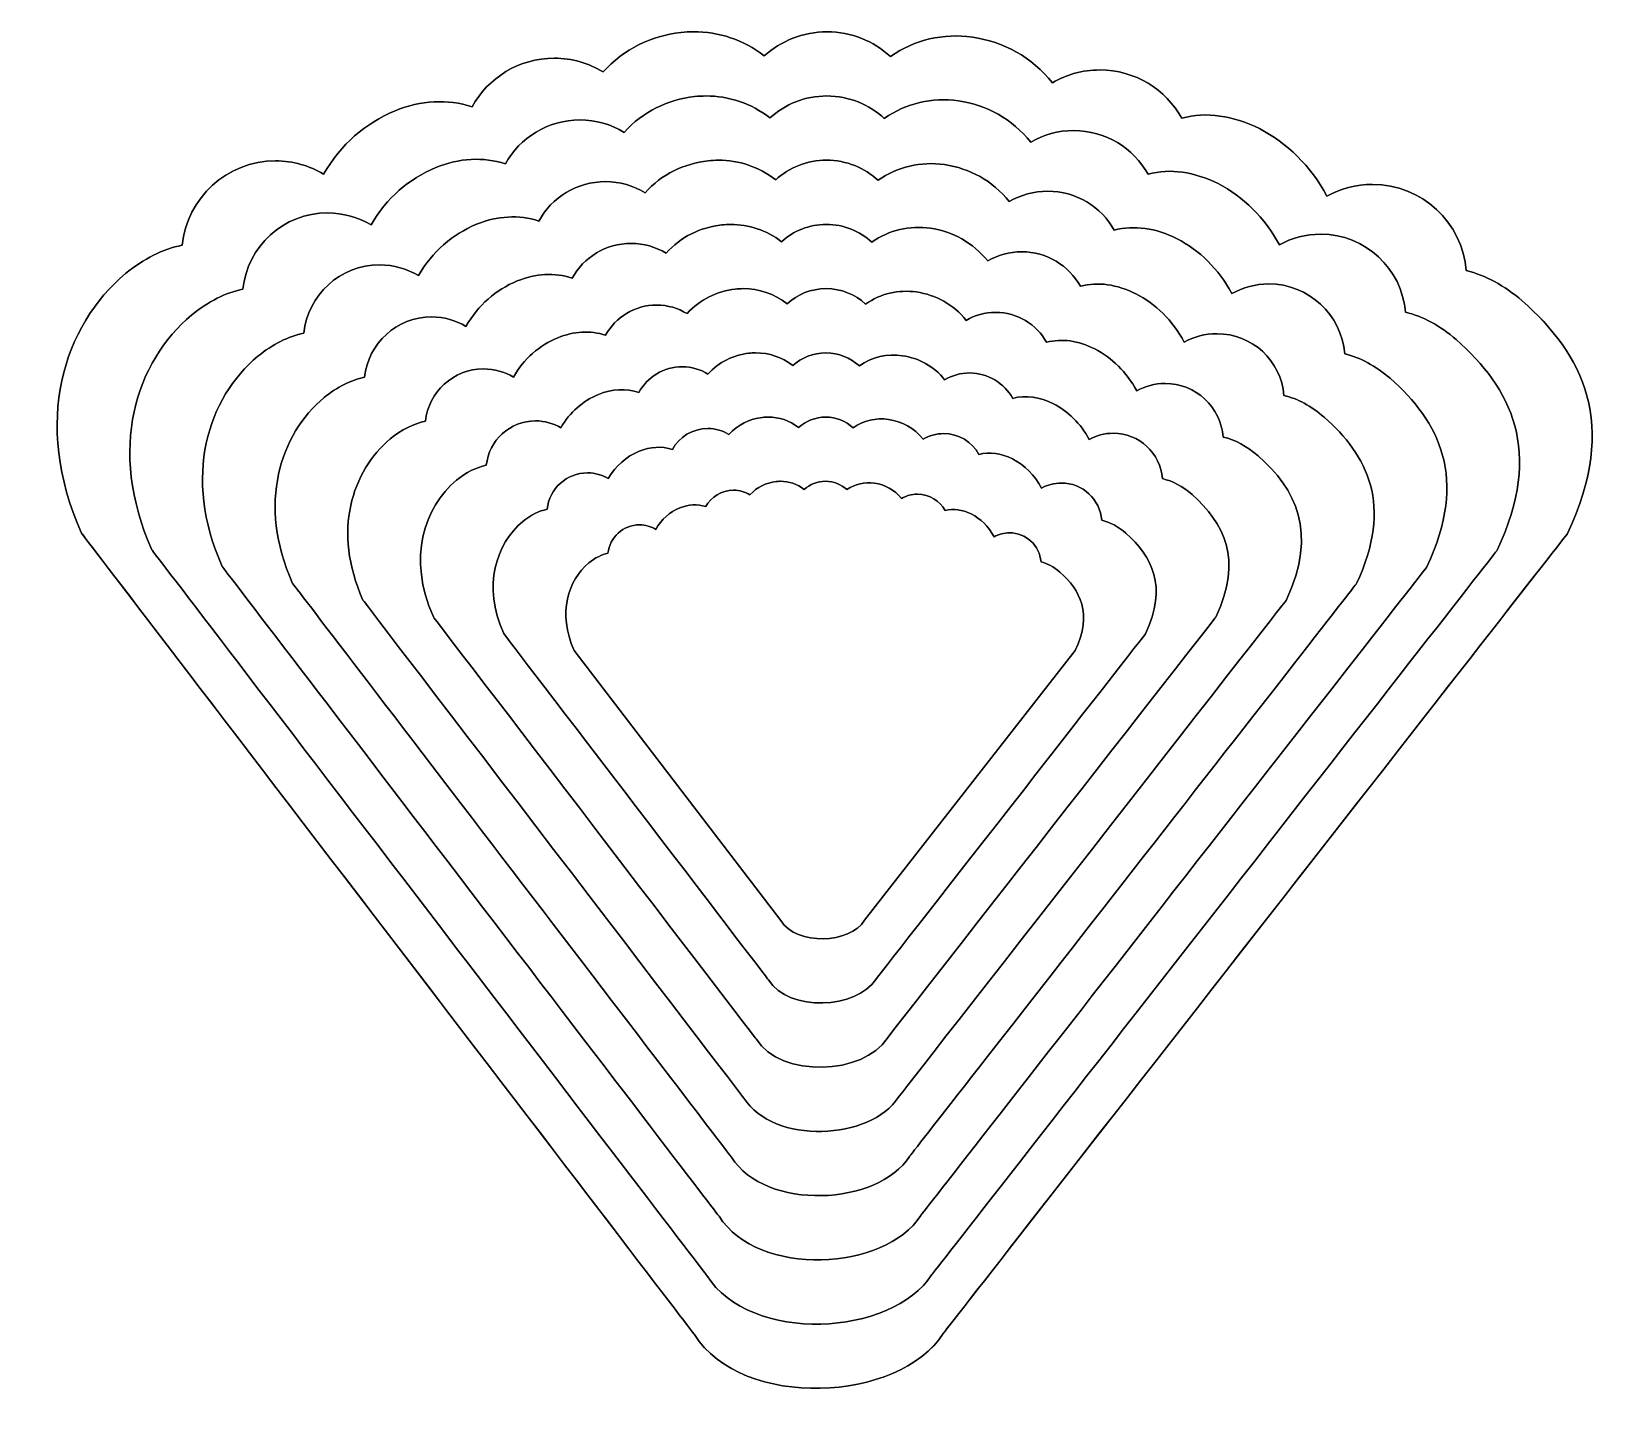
# Model space of a CAD drawing. Header units: centimetres. Extents: x -7.4 to 7.4, y -6.5 to 6.3.
import ezdxf

# ---------------------------------------------------------------- set-up
doc = ezdxf.new("R2010")
doc.units = ezdxf.units.CM
doc.header["$MEASUREMENT"] = 0
doc.layers.add('Layer 1', color=7, linetype='Continuous')

msp = doc.modelspace()

# ---------------------------------------------------------------- linework, layer by layer
at = {"layer": 'Layer 1', "color": 254, "lineweight": 25}
msp.add_open_spline([(-1.21884, 6.30099), (-1.25765, 6.30103), (-1.29711, 6.29885), (-1.3363, 6.29503), (-1.3363, 6.29503), (-1.61429, 6.26142), (-1.86455, 6.14186), (-2.05896, 5.92774), (-2.05896, 5.92774), (-2.19124, 6.00859), (-2.34643, 6.05534), (-2.51271, 6.05534), (-2.51271, 6.05534), (-2.84156, 6.05534), (-3.1285, 5.87296), (-3.27711, 5.60397), (-3.27711, 5.60397), (-3.50489, 5.67995), (-3.75163, 5.66255), (-3.99202, 5.567), (-3.99202, 5.567), (-4.26607, 5.45114), (-4.49815, 5.25484), (-4.65565, 4.9779), (-4.65565, 4.9779), (-4.78638, 5.0561), (-4.93894, 5.10133), (-5.10225, 5.10133), (-5.10225, 5.10133), (-5.55384, 5.10133), (-5.92598, 4.75779), (-5.9704, 4.31785), (-5.9704, 4.31785), (-6.14841, 4.28321), (-6.3263, 4.19177), (-6.49691, 4.05429), (-6.49691, 4.05429), (-7.0675, 3.57647), (-7.36803, 2.68022), (-6.90534, 1.64303), (-6.90534, 1.64303), (-6.90534, 1.64303), (-1.21058, -5.80159), (-1.21058, -5.80159), (-1.21058, -5.80159), (-0.76539, -6.50501), (0.69228, -6.43316), (1.10119, -5.79231), (1.10119, -5.79231), (1.10119, -5.79231), (6.90244, 1.63971), (6.90244, 1.63971), (6.90244, 1.63971), (7.38331, 2.66135), (7.04382, 3.305), (6.48183, 3.80148), (6.48183, 3.80148), (6.31402, 3.94426), (6.13831, 4.04112), (5.96129, 4.08172), (5.96129, 4.08172), (5.92529, 4.5302), (5.54965, 4.88309), (5.09195, 4.88309), (5.09195, 4.88309), (4.93761, 4.88309), (4.79263, 4.84321), (4.66682, 4.77278), (4.66682, 4.77278), (4.51617, 5.0558), (4.29493, 5.26874), (4.03896, 5.40124), (4.03896, 5.40124), (3.79385, 5.52165), (3.54742, 5.56092), (3.31868, 5.49843), (3.31868, 5.49843), (3.16954, 5.76557), (2.88415, 5.94622), (2.55666, 5.94622), (2.55666, 5.94622), (2.39611, 5.94622), (2.24588, 5.90275), (2.11662, 5.82697), (2.11662, 5.82697), (1.92278, 6.06803), (1.66363, 6.20661), (1.37249, 6.25151), (1.37249, 6.25151), (1.10239, 6.28682), (0.83714, 6.23063), (0.61167, 6.07084), (0.61167, 6.07084), (0.45636, 6.21352), (0.24934, 6.301), (0.02197, 6.301), (0.02197, 6.301), (-0.20251, 6.301), (-0.40713, 6.21569), (-0.56177, 6.07621), (-0.56177, 6.07621), (-0.7559, 6.2283), (-0.98266, 6.30077), (-1.21885, 6.301), (-1.21885, 6.301), (-1.21885, 6.301), (-1.21884, 6.30099), (-1.21884, 6.30099)], degree=3, knots=[0, 0, 0, 0, 0.03571429, 0.03571429, 0.03571429, 0.03571429, 0.07142857, 0.07142857, 0.07142857, 0.07142857, 0.10714286, 0.10714286, 0.10714286, 0.10714286, 0.14285714, 0.14285714, 0.14285714, 0.14285714, 0.17857143, 0.17857143, 0.17857143, 0.17857143, 0.21428571, 0.21428571, 0.21428571, 0.21428571, 0.25, 0.25, 0.25, 0.25, 0.28571429, 0.28571429, 0.28571429, 0.28571429, 0.32142857, 0.32142857, 0.32142857, 0.32142857, 0.35714286, 0.35714286, 0.35714286, 0.35714286, 0.39285714, 0.39285714, 0.39285714, 0.39285714, 0.42857143, 0.42857143, 0.42857143, 0.42857143, 0.46428571, 0.46428571, 0.46428571, 0.46428571, 0.5, 0.5, 0.5, 0.5, 0.53571429, 0.53571429, 0.53571429, 0.53571429, 0.57142857, 0.57142857, 0.57142857, 0.57142857, 0.60714286, 0.60714286, 0.60714286, 0.60714286, 0.64285714, 0.64285714, 0.64285714, 0.64285714, 0.67857143, 0.67857143, 0.67857143, 0.67857143, 0.71428571, 0.71428571, 0.71428571, 0.71428571, 0.75, 0.75, 0.75, 0.75, 0.78571429, 0.78571429, 0.78571429, 0.78571429, 0.82142857, 0.82142857, 0.82142857, 0.82142857, 0.85714286, 0.85714286, 0.85714286, 0.85714286, 0.89285714, 0.89285714, 0.89285714, 0.89285714, 0.92857143, 0.92857143, 0.92857143, 0.92857143, 1, 1, 1, 1], dxfattribs=at)
at = {"layer": 'Layer 1', "color": 28}
for points, knots in [([(-1.21884, 6.30099), (-1.25765, 6.30103), (-1.29711, 6.29885), (-1.3363, 6.29503), (-1.3363, 6.29503), (-1.3363, 6.29503), (-1.3363, 6.29503), (-1.3363, 6.29503), (-1.3363, 6.29503), (-1.61429, 6.26142), (-1.86455, 6.14186), (-2.05896, 5.92774), (-2.05896, 5.92774), (-2.05896, 5.92774), (-2.05896, 5.92774), (-2.05896, 5.92774), (-2.05896, 5.92774), (-2.19124, 6.00859), (-2.34643, 6.05534), (-2.51271, 6.05534), (-2.51271, 6.05534), (-2.51271, 6.05534), (-2.51271, 6.05534), (-2.51271, 6.05534), (-2.51271, 6.05534), (-2.84156, 6.05534), (-3.1285, 5.87296), (-3.27711, 5.60397), (-3.27711, 5.60397), (-3.27711, 5.60397), (-3.27712, 5.60397), (-3.27712, 5.60397), (-3.27712, 5.60397), (-3.5049, 5.67995), (-3.75163, 5.66255), (-3.99202, 5.567), (-3.99202, 5.567), (-3.99202, 5.567), (-3.99203, 5.567), (-3.99203, 5.56699), (-3.99203, 5.56699), (-4.26608, 5.45113), (-4.49815, 5.25483), (-4.65565, 4.97789), (-4.65565, 4.97789), (-4.65565, 4.97789), (-4.65565, 4.97789), (-4.65565, 4.97789), (-4.65565, 4.97789), (-4.78638, 5.05609), (-4.93894, 5.10132), (-5.10225, 5.10132), (-5.10225, 5.10132), (-5.10225, 5.10132), (-5.10225, 5.10132), (-5.10225, 5.10132), (-5.10225, 5.10132), (-5.55384, 5.10132), (-5.92598, 4.75778), (-5.9704, 4.31784), (-5.9704, 4.31784), (-5.9704, 4.31784), (-5.9704, 4.31784), (-5.9704, 4.31784), (-5.9704, 4.31784), (-6.1484, 4.28321), (-6.32629, 4.19177), (-6.4969, 4.05429), (-6.4969, 4.05429), (-6.4969, 4.05429), (-6.4969, 4.05429), (-6.4969, 4.05429), (-6.4969, 4.05429), (-7.0675, 3.57647), (-7.36803, 2.68022), (-6.90534, 1.64303), (-6.90534, 1.64303), (-6.90534, 1.64303), (-6.90533, 1.64302), (-6.90532, 1.64301), (-6.90532, 1.64301), (-6.89422, 1.6285), (-1.21057, -5.80158), (-1.21057, -5.80158), (-1.21057, -5.80158), (-1.21057, -5.80159), (-1.21056, -5.80159), (-1.21056, -5.8016), (-1.21056, -5.8016), (-0.76536, -6.505), (0.69229, -6.43315), (1.10121, -5.7923), (1.10121, -5.7923), (1.10121, -5.7923), (1.10121, -5.7923), (1.10121, -5.79229), (1.10121, -5.79229), (1.10687, -5.78504), (6.90245, 1.63971), (6.90245, 1.63971), (6.90245, 1.63971), (6.90245, 1.63971), (6.90245, 1.63972), (6.90246, 1.63972), (6.90246, 1.63972), (7.38332, 2.66136), (7.04383, 3.305), (6.48184, 3.80148), (6.48184, 3.80148), (6.48183, 3.80148), (6.48183, 3.80149), (6.48182, 3.80149), (6.48182, 3.80149), (6.31402, 3.94426), (6.13832, 4.04112), (5.9613, 4.08172), (5.9613, 4.08172), (5.9613, 4.08173), (5.9613, 4.08173), (5.9613, 4.08174), (5.9613, 4.08174), (5.92529, 4.53021), (5.54965, 4.88309), (5.09196, 4.88309), (5.09196, 4.88309), (5.09196, 4.88309), (5.09195, 4.88309), (5.09195, 4.88309), (5.09195, 4.88309), (4.93761, 4.88309), (4.79264, 4.8432), (4.66683, 4.77278), (4.66683, 4.77278), (4.66683, 4.77278), (4.66683, 4.77279), (4.66682, 4.77279), (4.66682, 4.77279), (4.51617, 5.0558), (4.29494, 5.26874), (4.03897, 5.40123), (4.03897, 5.40123), (4.03897, 5.40123), (4.03896, 5.40123), (4.03896, 5.40124), (4.03896, 5.40124), (3.79386, 5.52164), (3.54743, 5.56091), (3.31869, 5.49842), (3.31869, 5.49842), (3.31869, 5.49842), (3.31869, 5.49843), (3.31868, 5.49843), (3.31868, 5.49843), (3.16954, 5.76556), (2.88415, 5.94621), (2.55667, 5.94621), (2.55667, 5.94621), (2.55667, 5.94621), (2.55666, 5.94621), (2.55666, 5.94621), (2.55666, 5.94621), (2.39611, 5.94621), (2.24589, 5.90273), (2.11664, 5.82696), (2.11664, 5.82696), (2.11664, 5.82696), (2.11663, 5.82697), (2.11663, 5.82697), (2.11663, 5.82697), (1.92279, 6.06802), (1.66364, 6.2066), (1.37251, 6.25149), (1.37251, 6.25149), (1.37251, 6.25149), (1.3725, 6.25149), (1.3725, 6.25149), (1.3725, 6.25149), (1.1024, 6.2868), (0.83716, 6.23061), (0.61169, 6.07082), (0.61169, 6.07082), (0.61169, 6.07082), (0.61168, 6.07083), (0.61168, 6.07083), (0.61168, 6.07083), (0.45637, 6.21351), (0.24936, 6.30097), (0.022, 6.30097), (0.022, 6.30097), (0.02199, 6.30097), (0.02199, 6.30097), (0.02198, 6.30097), (0.02198, 6.30097), (-0.20249, 6.30096), (-0.40711, 6.21565), (-0.56174, 6.07618), (-0.56174, 6.07618), (-0.56174, 6.07618), (-0.56175, 6.07618), (-0.56175, 6.07619), (-0.56175, 6.07619), (-0.75588, 6.22827), (-0.98263, 6.30074), (-1.21882, 6.30097), (-1.21882, 6.30097), (-1.21882, 6.30097), (-1.21882, 6.30097), (-1.21882, 6.30097), (-1.21882, 6.30097), (-1.21882, 6.30097), (-1.21884, 6.30099), (-1.21884, 6.30099)], [0, 0, 0, 0, 0.01851852, 0.01851852, 0.01851852, 0.01851852, 0.03703704, 0.03703704, 0.03703704, 0.03703704, 0.05555556, 0.05555556, 0.05555556, 0.05555556, 0.07407407, 0.07407407, 0.07407407, 0.07407407, 0.09259259, 0.09259259, 0.09259259, 0.09259259, 0.11111111, 0.11111111, 0.11111111, 0.11111111, 0.12962963, 0.12962963, 0.12962963, 0.12962963, 0.14814815, 0.14814815, 0.14814815, 0.14814815, 0.16666667, 0.16666667, 0.16666667, 0.16666667, 0.18518519, 0.18518519, 0.18518519, 0.18518519, 0.2037037, 0.2037037, 0.2037037, 0.2037037, 0.22222222, 0.22222222, 0.22222222, 0.22222222, 0.24074074, 0.24074074, 0.24074074, 0.24074074, 0.25925926, 0.25925926, 0.25925926, 0.25925926, 0.27777778, 0.27777778, 0.27777778, 0.27777778, 0.2962963, 0.2962963, 0.2962963, 0.2962963, 0.31481481, 0.31481481, 0.31481481, 0.31481481, 0.33333333, 0.33333333, 0.33333333, 0.33333333, 0.35185185, 0.35185185, 0.35185185, 0.35185185, 0.37037037, 0.37037037, 0.37037037, 0.37037037, 0.38888889, 0.38888889, 0.38888889, 0.38888889, 0.40740741, 0.40740741, 0.40740741, 0.40740741, 0.42592593, 0.42592593, 0.42592593, 0.42592593, 0.44444444, 0.44444444, 0.44444444, 0.44444444, 0.46296296, 0.46296296, 0.46296296, 0.46296296, 0.48148148, 0.48148148, 0.48148148, 0.48148148, 0.5, 0.5, 0.5, 0.5, 0.51851852, 0.51851852, 0.51851852, 0.51851852, 0.53703704, 0.53703704, 0.53703704, 0.53703704, 0.55555556, 0.55555556, 0.55555556, 0.55555556, 0.57407407, 0.57407407, 0.57407407, 0.57407407, 0.59259259, 0.59259259, 0.59259259, 0.59259259, 0.61111111, 0.61111111, 0.61111111, 0.61111111, 0.62962963, 0.62962963, 0.62962963, 0.62962963, 0.64814815, 0.64814815, 0.64814815, 0.64814815, 0.66666667, 0.66666667, 0.66666667, 0.66666667, 0.68518519, 0.68518519, 0.68518519, 0.68518519, 0.7037037, 0.7037037, 0.7037037, 0.7037037, 0.72222222, 0.72222222, 0.72222222, 0.72222222, 0.74074074, 0.74074074, 0.74074074, 0.74074074, 0.75925926, 0.75925926, 0.75925926, 0.75925926, 0.77777778, 0.77777778, 0.77777778, 0.77777778, 0.7962963, 0.7962963, 0.7962963, 0.7962963, 0.81481481, 0.81481481, 0.81481481, 0.81481481, 0.83333333, 0.83333333, 0.83333333, 0.83333333, 0.85185185, 0.85185185, 0.85185185, 0.85185185, 0.87037037, 0.87037037, 0.87037037, 0.87037037, 0.88888889, 0.88888889, 0.88888889, 0.88888889, 0.90740741, 0.90740741, 0.90740741, 0.90740741, 0.92592593, 0.92592593, 0.92592593, 0.92592593, 0.94444444, 0.94444444, 0.94444444, 0.94444444, 0.96296296, 0.96296296, 0.96296296, 0.96296296, 1, 1, 1, 1]), ([(-1.21884, 6.30099), (-1.21884, 6.30099), (-1.21884, 6.30099), (-1.21884, 6.30099), (-1.21884, 6.30099), (-1.21884, 6.30099), (-1.21884, 6.30099), (-1.21884, 6.30099)], [0, 0, 0, 0, 0.33333333, 0.33333333, 0.33333333, 0.33333333, 1, 1, 1, 1])]:
    msp.add_open_spline(points, degree=3, knots=knots, dxfattribs=at)
at = {"layer": 'Layer 1', "lineweight": 25}
for points, knots in [([(-1.21884, 6.30099), (-1.25765, 6.30103), (-1.29711, 6.29885), (-1.3363, 6.29503), (-1.3363, 6.29503), (-1.3363, 6.29503), (-1.3363, 6.29503), (-1.3363, 6.29503), (-1.3363, 6.29503), (-1.61429, 6.26142), (-1.86455, 6.14186), (-2.05896, 5.92774), (-2.05896, 5.92774), (-2.05896, 5.92774), (-2.05896, 5.92774), (-2.05896, 5.92774), (-2.05896, 5.92774), (-2.19124, 6.00859), (-2.34643, 6.05534), (-2.51271, 6.05534), (-2.51271, 6.05534), (-2.51271, 6.05534), (-2.51271, 6.05534), (-2.51271, 6.05534), (-2.51271, 6.05534), (-2.84156, 6.05534), (-3.1285, 5.87296), (-3.27711, 5.60397), (-3.27711, 5.60397), (-3.27711, 5.60397), (-3.27712, 5.60397), (-3.27712, 5.60397), (-3.27712, 5.60397), (-3.5049, 5.67995), (-3.75163, 5.66255), (-3.99202, 5.567), (-3.99202, 5.567), (-3.99202, 5.567), (-3.99203, 5.567), (-3.99203, 5.56699), (-3.99203, 5.56699), (-4.26608, 5.45113), (-4.49815, 5.25483), (-4.65565, 4.97789), (-4.65565, 4.97789), (-4.65565, 4.97789), (-4.65565, 4.97789), (-4.65565, 4.97789), (-4.65565, 4.97789), (-4.78638, 5.05609), (-4.93894, 5.10132), (-5.10225, 5.10132), (-5.10225, 5.10132), (-5.10225, 5.10132), (-5.10225, 5.10132), (-5.10225, 5.10132), (-5.10225, 5.10132), (-5.55384, 5.10132), (-5.92598, 4.75778), (-5.9704, 4.31784), (-5.9704, 4.31784), (-5.9704, 4.31784), (-5.9704, 4.31784), (-5.9704, 4.31784), (-5.9704, 4.31784), (-6.1484, 4.28321), (-6.32629, 4.19177), (-6.4969, 4.05429), (-6.4969, 4.05429), (-6.4969, 4.05429), (-6.4969, 4.05429), (-6.4969, 4.05429), (-6.4969, 4.05429), (-7.0675, 3.57647), (-7.36803, 2.68022), (-6.90534, 1.64303), (-6.90534, 1.64303), (-6.90534, 1.64303), (-6.90533, 1.64302), (-6.90532, 1.64301), (-6.90532, 1.64301), (-6.89422, 1.6285), (-1.21057, -5.80158), (-1.21057, -5.80158), (-1.21057, -5.80158), (-1.21057, -5.80159), (-1.21056, -5.80159), (-1.21056, -5.8016), (-1.21056, -5.8016), (-0.76536, -6.505), (0.69229, -6.43315), (1.10121, -5.7923), (1.10121, -5.7923), (1.10121, -5.7923), (1.10121, -5.7923), (1.10121, -5.79229), (1.10121, -5.79229), (1.10687, -5.78504), (6.90245, 1.63971), (6.90245, 1.63971), (6.90245, 1.63971), (6.90245, 1.63971), (6.90245, 1.63972), (6.90246, 1.63972), (6.90246, 1.63972), (7.38332, 2.66136), (7.04383, 3.305), (6.48184, 3.80148), (6.48184, 3.80148), (6.48183, 3.80148), (6.48183, 3.80149), (6.48182, 3.80149), (6.48182, 3.80149), (6.31402, 3.94426), (6.13832, 4.04112), (5.9613, 4.08172), (5.9613, 4.08172), (5.9613, 4.08173), (5.9613, 4.08173), (5.9613, 4.08174), (5.9613, 4.08174), (5.92529, 4.53021), (5.54965, 4.88309), (5.09196, 4.88309), (5.09196, 4.88309), (5.09196, 4.88309), (5.09195, 4.88309), (5.09195, 4.88309), (5.09195, 4.88309), (4.93761, 4.88309), (4.79264, 4.8432), (4.66683, 4.77278), (4.66683, 4.77278), (4.66683, 4.77278), (4.66683, 4.77279), (4.66682, 4.77279), (4.66682, 4.77279), (4.51617, 5.0558), (4.29494, 5.26874), (4.03897, 5.40123), (4.03897, 5.40123), (4.03897, 5.40123), (4.03896, 5.40123), (4.03896, 5.40124), (4.03896, 5.40124), (3.79386, 5.52164), (3.54743, 5.56091), (3.31869, 5.49842), (3.31869, 5.49842), (3.31869, 5.49842), (3.31869, 5.49843), (3.31868, 5.49843), (3.31868, 5.49843), (3.16954, 5.76556), (2.88415, 5.94621), (2.55667, 5.94621), (2.55667, 5.94621), (2.55667, 5.94621), (2.55666, 5.94621), (2.55666, 5.94621), (2.55666, 5.94621), (2.39611, 5.94621), (2.24589, 5.90273), (2.11664, 5.82696), (2.11664, 5.82696), (2.11664, 5.82696), (2.11663, 5.82697), (2.11663, 5.82697), (2.11663, 5.82697), (1.92279, 6.06802), (1.66364, 6.2066), (1.37251, 6.25149), (1.37251, 6.25149), (1.37251, 6.25149), (1.3725, 6.25149), (1.3725, 6.25149), (1.3725, 6.25149), (1.1024, 6.2868), (0.83716, 6.23061), (0.61169, 6.07082), (0.61169, 6.07082), (0.61169, 6.07082), (0.61168, 6.07083), (0.61168, 6.07083), (0.61168, 6.07083), (0.45637, 6.21351), (0.24936, 6.30097), (0.022, 6.30097), (0.022, 6.30097), (0.02199, 6.30097), (0.02199, 6.30097), (0.02198, 6.30097), (0.02198, 6.30097), (-0.20249, 6.30096), (-0.40711, 6.21565), (-0.56174, 6.07618), (-0.56174, 6.07618), (-0.56174, 6.07618), (-0.56175, 6.07618), (-0.56175, 6.07619), (-0.56175, 6.07619), (-0.75588, 6.22827), (-0.98263, 6.30074), (-1.21882, 6.30097), (-1.21882, 6.30097), (-1.21882, 6.30097), (-1.21882, 6.30097), (-1.21882, 6.30097)], [0, 0, 0, 0, 0.01886792, 0.01886792, 0.01886792, 0.01886792, 0.03773585, 0.03773585, 0.03773585, 0.03773585, 0.05660377, 0.05660377, 0.05660377, 0.05660377, 0.0754717, 0.0754717, 0.0754717, 0.0754717, 0.09433962, 0.09433962, 0.09433962, 0.09433962, 0.11320755, 0.11320755, 0.11320755, 0.11320755, 0.13207547, 0.13207547, 0.13207547, 0.13207547, 0.1509434, 0.1509434, 0.1509434, 0.1509434, 0.16981132, 0.16981132, 0.16981132, 0.16981132, 0.18867925, 0.18867925, 0.18867925, 0.18867925, 0.20754717, 0.20754717, 0.20754717, 0.20754717, 0.22641509, 0.22641509, 0.22641509, 0.22641509, 0.24528302, 0.24528302, 0.24528302, 0.24528302, 0.26415094, 0.26415094, 0.26415094, 0.26415094, 0.28301887, 0.28301887, 0.28301887, 0.28301887, 0.30188679, 0.30188679, 0.30188679, 0.30188679, 0.32075472, 0.32075472, 0.32075472, 0.32075472, 0.33962264, 0.33962264, 0.33962264, 0.33962264, 0.35849057, 0.35849057, 0.35849057, 0.35849057, 0.37735849, 0.37735849, 0.37735849, 0.37735849, 0.39622642, 0.39622642, 0.39622642, 0.39622642, 0.41509434, 0.41509434, 0.41509434, 0.41509434, 0.43396226, 0.43396226, 0.43396226, 0.43396226, 0.45283019, 0.45283019, 0.45283019, 0.45283019, 0.47169811, 0.47169811, 0.47169811, 0.47169811, 0.49056604, 0.49056604, 0.49056604, 0.49056604, 0.50943396, 0.50943396, 0.50943396, 0.50943396, 0.52830189, 0.52830189, 0.52830189, 0.52830189, 0.54716981, 0.54716981, 0.54716981, 0.54716981, 0.56603774, 0.56603774, 0.56603774, 0.56603774, 0.58490566, 0.58490566, 0.58490566, 0.58490566, 0.60377358, 0.60377358, 0.60377358, 0.60377358, 0.62264151, 0.62264151, 0.62264151, 0.62264151, 0.64150943, 0.64150943, 0.64150943, 0.64150943, 0.66037736, 0.66037736, 0.66037736, 0.66037736, 0.67924528, 0.67924528, 0.67924528, 0.67924528, 0.69811321, 0.69811321, 0.69811321, 0.69811321, 0.71698113, 0.71698113, 0.71698113, 0.71698113, 0.73584906, 0.73584906, 0.73584906, 0.73584906, 0.75471698, 0.75471698, 0.75471698, 0.75471698, 0.77358491, 0.77358491, 0.77358491, 0.77358491, 0.79245283, 0.79245283, 0.79245283, 0.79245283, 0.81132075, 0.81132075, 0.81132075, 0.81132075, 0.83018868, 0.83018868, 0.83018868, 0.83018868, 0.8490566, 0.8490566, 0.8490566, 0.8490566, 0.86792453, 0.86792453, 0.86792453, 0.86792453, 0.88679245, 0.88679245, 0.88679245, 0.88679245, 0.90566038, 0.90566038, 0.90566038, 0.90566038, 0.9245283, 0.9245283, 0.9245283, 0.9245283, 0.94339623, 0.94339623, 0.94339623, 0.94339623, 0.96226415, 0.96226415, 0.96226415, 0.96226415, 1, 1, 1, 1]), ([(-1.21884, 6.30099), (-1.21884, 6.30099), (-1.21884, 6.30099), (-1.21884, 6.30099), (-1.21884, 6.30099), (-1.21884, 6.30099), (-1.21884, 6.30099), (-1.21884, 6.30099)], [0, 0, 0, 0, 0.33333333, 0.33333333, 0.33333333, 0.33333333, 1, 1, 1, 1]), ([(-1.10344, 5.70439), (-1.13857, 5.70442), (-1.1743, 5.70245), (-1.20978, 5.69899), (-1.20978, 5.69899), (-1.20978, 5.69899), (-1.20978, 5.69899), (-1.20978, 5.69899), (-1.20978, 5.69899), (-1.46145, 5.66856), (-1.68801, 5.56033), (-1.86402, 5.36647), (-1.86402, 5.36647), (-1.86402, 5.36647), (-1.86402, 5.36647), (-1.86402, 5.36647), (-1.86402, 5.36647), (-1.98378, 5.43967), (-2.12427, 5.48199), (-2.27481, 5.48199), (-2.27481, 5.48199), (-2.27481, 5.48199), (-2.27481, 5.48199), (-2.27481, 5.48199), (-2.27481, 5.48199), (-2.57253, 5.48199), (-2.83229, 5.31687), (-2.96684, 5.07336), (-2.96684, 5.07336), (-2.96684, 5.07336), (-2.96685, 5.07336), (-2.96685, 5.07336), (-2.96685, 5.07336), (-3.17307, 5.14214), (-3.39643, 5.12639), (-3.61407, 5.03989), (-3.61407, 5.03989), (-3.61407, 5.03989), (-3.61408, 5.03989), (-3.61408, 5.03989), (-3.61408, 5.03989), (-3.86218, 4.935), (-4.07228, 4.75729), (-4.21487, 4.50657), (-4.21487, 4.50657), (-4.21487, 4.50657), (-4.21487, 4.50657), (-4.21487, 4.50657), (-4.21487, 4.50657), (-4.33322, 4.57736), (-4.47134, 4.61831), (-4.61918, 4.61831), (-4.61918, 4.61831), (-4.61918, 4.61831), (-4.61918, 4.61831), (-4.61918, 4.61831), (-4.61918, 4.61831), (-5.02801, 4.61831), (-5.36492, 4.30729), (-5.40513, 3.90901), (-5.40513, 3.90901), (-5.40513, 3.90901), (-5.40513, 3.90901), (-5.40513, 3.90901), (-5.40513, 3.90901), (-5.56627, 3.87766), (-5.72732, 3.79488), (-5.88177, 3.67042), (-5.88177, 3.67042), (-5.88177, 3.67042), (-5.88177, 3.67042), (-5.88177, 3.67042), (-5.88177, 3.67042), (-6.39834, 3.23784), (-6.67041, 2.42644), (-6.25153, 1.48746), (-6.25153, 1.48746), (-6.25153, 1.48746), (-6.25152, 1.48745), (-6.25152, 1.48744), (-6.25152, 1.48744), (-6.242, 1.475), (-1.09595, -5.2523), (-1.09595, -5.2523), (-1.09595, -5.2523), (-1.09595, -5.2523), (-1.09594, -5.25231), (-1.09594, -5.25231), (-1.09594, -5.25231), (-0.69289, -5.88911), (0.62675, -5.82407), (0.99695, -5.24389), (0.99695, -5.24389), (0.99695, -5.24389), (0.99695, -5.24389), (0.99695, -5.24389), (0.99695, -5.24389), (1.0018, -5.23767), (6.24893, 1.48445), (6.24893, 1.48445), (6.24893, 1.48445), (6.24893, 1.48445), (6.24893, 1.48446), (6.24893, 1.48446), (6.24893, 1.48446), (6.68426, 2.40937), (6.37691, 2.99207), (5.86813, 3.44155), (5.86813, 3.44155), (5.86813, 3.44155), (5.86812, 3.44156), (5.86812, 3.44156), (5.86812, 3.44156), (5.71621, 3.57082), (5.55714, 3.6585), (5.39688, 3.69526), (5.39688, 3.69526), (5.39688, 3.69527), (5.39688, 3.69527), (5.39688, 3.69528), (5.39688, 3.69528), (5.36428, 4.10129), (5.0242, 4.42076), (4.60985, 4.42076), (4.60985, 4.42076), (4.60985, 4.42076), (4.60984, 4.42076), (4.60984, 4.42076), (4.60984, 4.42076), (4.47012, 4.42076), (4.33887, 4.38465), (4.22497, 4.3209), (4.22497, 4.3209), (4.22497, 4.3209), (4.22497, 4.32091), (4.22496, 4.32091), (4.22496, 4.32091), (4.08857, 4.57712), (3.88829, 4.7699), (3.65655, 4.88985), (3.65655, 4.88985), (3.65655, 4.88985), (3.65654, 4.88985), (3.65654, 4.88985), (3.65654, 4.88985), (3.43464, 4.99885), (3.21155, 5.0344), (3.00447, 4.97783), (3.00447, 4.97783), (3.00447, 4.97783), (3.00447, 4.97784), (3.00446, 4.97784), (3.00446, 4.97784), (2.86944, 5.21968), (2.61107, 5.38322), (2.3146, 5.38322), (2.3146, 5.38322), (2.3146, 5.38322), (2.31459, 5.38322), (2.31459, 5.38322), (2.31459, 5.38322), (2.16924, 5.38322), (2.03324, 5.34386), (1.91623, 5.27526), (1.91623, 5.27526), (1.91623, 5.27526), (1.91622, 5.27527), (1.91622, 5.27527), (1.91622, 5.27527), (1.74073, 5.4935), (1.50612, 5.61896), (1.24255, 5.6596), (1.24255, 5.6596), (1.24255, 5.6596), (1.24254, 5.6596), (1.24254, 5.6596), (1.24254, 5.6596), (0.99802, 5.69156), (0.75789, 5.64069), (0.55376, 5.49604), (0.55376, 5.49604), (0.55376, 5.49604), (0.55375, 5.49605), (0.55375, 5.49605), (0.55375, 5.49605), (0.41314, 5.62522), (0.22573, 5.7044), (0.0199, 5.7044), (0.0199, 5.7044), (0.01989, 5.7044), (0.01989, 5.7044), (0.01988, 5.7044), (0.01988, 5.7044), (-0.18334, 5.7044), (-0.36858, 5.62716), (-0.50857, 5.50089), (-0.50857, 5.50089), (-0.50857, 5.50089), (-0.50857, 5.50089), (-0.50858, 5.5009), (-0.50858, 5.5009), (-0.68433, 5.63858), (-0.88961, 5.70419), (-1.10344, 5.7044), (-1.10344, 5.7044), (-1.10344, 5.7044), (-1.10344, 5.7044), (-1.10344, 5.7044)], [0, 0, 0, 0, 0.01886792, 0.01886792, 0.01886792, 0.01886792, 0.03773585, 0.03773585, 0.03773585, 0.03773585, 0.05660377, 0.05660377, 0.05660377, 0.05660377, 0.0754717, 0.0754717, 0.0754717, 0.0754717, 0.09433962, 0.09433962, 0.09433962, 0.09433962, 0.11320755, 0.11320755, 0.11320755, 0.11320755, 0.13207547, 0.13207547, 0.13207547, 0.13207547, 0.1509434, 0.1509434, 0.1509434, 0.1509434, 0.16981132, 0.16981132, 0.16981132, 0.16981132, 0.18867925, 0.18867925, 0.18867925, 0.18867925, 0.20754717, 0.20754717, 0.20754717, 0.20754717, 0.22641509, 0.22641509, 0.22641509, 0.22641509, 0.24528302, 0.24528302, 0.24528302, 0.24528302, 0.26415094, 0.26415094, 0.26415094, 0.26415094, 0.28301887, 0.28301887, 0.28301887, 0.28301887, 0.30188679, 0.30188679, 0.30188679, 0.30188679, 0.32075472, 0.32075472, 0.32075472, 0.32075472, 0.33962264, 0.33962264, 0.33962264, 0.33962264, 0.35849057, 0.35849057, 0.35849057, 0.35849057, 0.37735849, 0.37735849, 0.37735849, 0.37735849, 0.39622642, 0.39622642, 0.39622642, 0.39622642, 0.41509434, 0.41509434, 0.41509434, 0.41509434, 0.43396226, 0.43396226, 0.43396226, 0.43396226, 0.45283019, 0.45283019, 0.45283019, 0.45283019, 0.47169811, 0.47169811, 0.47169811, 0.47169811, 0.49056604, 0.49056604, 0.49056604, 0.49056604, 0.50943396, 0.50943396, 0.50943396, 0.50943396, 0.52830189, 0.52830189, 0.52830189, 0.52830189, 0.54716981, 0.54716981, 0.54716981, 0.54716981, 0.56603774, 0.56603774, 0.56603774, 0.56603774, 0.58490566, 0.58490566, 0.58490566, 0.58490566, 0.60377358, 0.60377358, 0.60377358, 0.60377358, 0.62264151, 0.62264151, 0.62264151, 0.62264151, 0.64150943, 0.64150943, 0.64150943, 0.64150943, 0.66037736, 0.66037736, 0.66037736, 0.66037736, 0.67924528, 0.67924528, 0.67924528, 0.67924528, 0.69811321, 0.69811321, 0.69811321, 0.69811321, 0.71698113, 0.71698113, 0.71698113, 0.71698113, 0.73584906, 0.73584906, 0.73584906, 0.73584906, 0.75471698, 0.75471698, 0.75471698, 0.75471698, 0.77358491, 0.77358491, 0.77358491, 0.77358491, 0.79245283, 0.79245283, 0.79245283, 0.79245283, 0.81132075, 0.81132075, 0.81132075, 0.81132075, 0.83018868, 0.83018868, 0.83018868, 0.83018868, 0.8490566, 0.8490566, 0.8490566, 0.8490566, 0.86792453, 0.86792453, 0.86792453, 0.86792453, 0.88679245, 0.88679245, 0.88679245, 0.88679245, 0.90566038, 0.90566038, 0.90566038, 0.90566038, 0.9245283, 0.9245283, 0.9245283, 0.9245283, 0.94339623, 0.94339623, 0.94339623, 0.94339623, 0.96226415, 0.96226415, 0.96226415, 0.96226415, 1, 1, 1, 1]), ([(-1.10344, 5.70439), (-1.10344, 5.70439), (-1.10344, 5.70439), (-1.10344, 5.70439), (-1.10344, 5.70439), (-1.10344, 5.70439), (-1.10344, 5.70439), (-1.10344, 5.70439)], [0, 0, 0, 0, 0.33333333, 0.33333333, 0.33333333, 0.33333333, 1, 1, 1, 1]), ([(-0.98804, 5.10778), (-1.0195, 5.10781), (-1.05149, 5.10605), (-1.08326, 5.10295), (-1.08326, 5.10295), (-1.08326, 5.10295), (-1.08326, 5.10295), (-1.08327, 5.10295), (-1.08327, 5.10295), (-1.30862, 5.0757), (-1.51149, 4.97879), (-1.66908, 4.80521), (-1.66908, 4.80521), (-1.66908, 4.80521), (-1.66908, 4.80521), (-1.66908, 4.80521), (-1.66908, 4.80521), (-1.77631, 4.87075), (-1.90211, 4.90864), (-2.0369, 4.90864), (-2.0369, 4.90864), (-2.0369, 4.90864), (-2.0369, 4.90864), (-2.0369, 4.90864), (-2.0369, 4.90864), (-2.30348, 4.90864), (-2.53608, 4.76079), (-2.65655, 4.54274), (-2.65655, 4.54274), (-2.65655, 4.54274), (-2.65655, 4.54274), (-2.65656, 4.54274), (-2.65656, 4.54274), (-2.84121, 4.60433), (-3.04122, 4.59023), (-3.23609, 4.51277), (-3.23609, 4.51277), (-3.23609, 4.51277), (-3.2361, 4.51277), (-3.2361, 4.51277), (-3.2361, 4.51277), (-3.45825, 4.41885), (-3.64638, 4.25972), (-3.77406, 4.03522), (-3.77406, 4.03522), (-3.77406, 4.03522), (-3.77406, 4.03522), (-3.77406, 4.03522), (-3.77406, 4.03522), (-3.88003, 4.09861), (-4.00371, 4.13527), (-4.13608, 4.13527), (-4.13608, 4.13527), (-4.13608, 4.13527), (-4.13608, 4.13527), (-4.13608, 4.13527), (-4.13608, 4.13527), (-4.50215, 4.13527), (-4.80382, 3.85678), (-4.83983, 3.50015), (-4.83983, 3.50015), (-4.83983, 3.50015), (-4.83983, 3.50015), (-4.83983, 3.50015), (-4.83983, 3.50015), (-4.98412, 3.47208), (-5.12832, 3.39795), (-5.26662, 3.28651), (-5.26662, 3.28651), (-5.26662, 3.28651), (-5.26662, 3.28651), (-5.26662, 3.28651), (-5.26662, 3.28651), (-5.72917, 2.89917), (-5.97278, 2.17263), (-5.59771, 1.33185), (-5.59771, 1.33185), (-5.59771, 1.33185), (-5.59771, 1.33184), (-5.5977, 1.33183), (-5.5977, 1.33183), (-5.58977, 1.32146), (-0.98131, -4.70305), (-0.98131, -4.70305), (-0.98131, -4.70305), (-0.98131, -4.70305), (-0.98131, -4.70306), (-0.9813, -4.70306), (-0.9813, -4.70306), (-0.62041, -5.27327), (0.56123, -5.21502), (0.89271, -4.69552), (0.89271, -4.69552), (0.89271, -4.69552), (0.89271, -4.69552), (0.89271, -4.69552), (0.89271, -4.69552), (0.89675, -4.69034), (5.59542, 1.32915), (5.59542, 1.32915), (5.59542, 1.32915), (5.59542, 1.32915), (5.59542, 1.32916), (5.59542, 1.32916), (5.59542, 1.32916), (5.98522, 2.15734), (5.71002, 2.6791), (5.25445, 3.08157), (5.25445, 3.08157), (5.25445, 3.08157), (5.25444, 3.08158), (5.25444, 3.08158), (5.25444, 3.08158), (5.11841, 3.19732), (4.97598, 3.27584), (4.83249, 3.30875), (4.83249, 3.30875), (4.83249, 3.30875), (4.83249, 3.30876), (4.83249, 3.30876), (4.83249, 3.30876), (4.8033, 3.67231), (4.49879, 3.95837), (4.12777, 3.95837), (4.12777, 3.95837), (4.12777, 3.95837), (4.12776, 3.95837), (4.12776, 3.95837), (4.12776, 3.95837), (4.00265, 3.95837), (3.88513, 3.92604), (3.78314, 3.86895), (3.78314, 3.86895), (3.78314, 3.86895), (3.78314, 3.86896), (3.78313, 3.86896), (3.78313, 3.86896), (3.66101, 4.09838), (3.48167, 4.271), (3.27417, 4.3784), (3.27417, 4.3784), (3.27417, 4.3784), (3.27416, 4.3784), (3.27416, 4.3784), (3.27416, 4.3784), (3.07547, 4.476), (2.8757, 4.50784), (2.69028, 4.45718), (2.69028, 4.45718), (2.69028, 4.45718), (2.69028, 4.45719), (2.69028, 4.45719), (2.69028, 4.45719), (2.56938, 4.67374), (2.33803, 4.82018), (2.07256, 4.82018), (2.07256, 4.82018), (2.07256, 4.82018), (2.07255, 4.82018), (2.07255, 4.82018), (2.07255, 4.82018), (1.9424, 4.82018), (1.82062, 4.78494), (1.71585, 4.72351), (1.71585, 4.72351), (1.71585, 4.72351), (1.71585, 4.72352), (1.71584, 4.72352), (1.71584, 4.72352), (1.55871, 4.91892), (1.34863, 5.03127), (1.11263, 5.06766), (1.11263, 5.06766), (1.11263, 5.06766), (1.11262, 5.06766), (1.11262, 5.06766), (1.11262, 5.06766), (0.89367, 5.09628), (0.67865, 5.05073), (0.49588, 4.9212), (0.49588, 4.9212), (0.49588, 4.9212), (0.49587, 4.92121), (0.49587, 4.92121), (0.49587, 4.92121), (0.36997, 5.03687), (0.20215, 5.10777), (0.01785, 5.10777), (0.01785, 5.10777), (0.01784, 5.10777), (0.01784, 5.10777), (0.01784, 5.10777), (0.01784, 5.10777), (-0.16413, 5.10777), (-0.33, 5.03861), (-0.45535, 4.92555), (-0.45535, 4.92555), (-0.45535, 4.92555), (-0.45535, 4.92555), (-0.45536, 4.92556), (-0.45536, 4.92556), (-0.61273, 5.04885), (-0.79655, 5.10759), (-0.988, 5.10778), (-0.988, 5.10778), (-0.988, 5.10778), (-0.988, 5.10778), (-0.988, 5.10778)], [0, 0, 0, 0, 0.01886792, 0.01886792, 0.01886792, 0.01886792, 0.03773585, 0.03773585, 0.03773585, 0.03773585, 0.05660377, 0.05660377, 0.05660377, 0.05660377, 0.0754717, 0.0754717, 0.0754717, 0.0754717, 0.09433962, 0.09433962, 0.09433962, 0.09433962, 0.11320755, 0.11320755, 0.11320755, 0.11320755, 0.13207547, 0.13207547, 0.13207547, 0.13207547, 0.1509434, 0.1509434, 0.1509434, 0.1509434, 0.16981132, 0.16981132, 0.16981132, 0.16981132, 0.18867925, 0.18867925, 0.18867925, 0.18867925, 0.20754717, 0.20754717, 0.20754717, 0.20754717, 0.22641509, 0.22641509, 0.22641509, 0.22641509, 0.24528302, 0.24528302, 0.24528302, 0.24528302, 0.26415094, 0.26415094, 0.26415094, 0.26415094, 0.28301887, 0.28301887, 0.28301887, 0.28301887, 0.30188679, 0.30188679, 0.30188679, 0.30188679, 0.32075472, 0.32075472, 0.32075472, 0.32075472, 0.33962264, 0.33962264, 0.33962264, 0.33962264, 0.35849057, 0.35849057, 0.35849057, 0.35849057, 0.37735849, 0.37735849, 0.37735849, 0.37735849, 0.39622642, 0.39622642, 0.39622642, 0.39622642, 0.41509434, 0.41509434, 0.41509434, 0.41509434, 0.43396226, 0.43396226, 0.43396226, 0.43396226, 0.45283019, 0.45283019, 0.45283019, 0.45283019, 0.47169811, 0.47169811, 0.47169811, 0.47169811, 0.49056604, 0.49056604, 0.49056604, 0.49056604, 0.50943396, 0.50943396, 0.50943396, 0.50943396, 0.52830189, 0.52830189, 0.52830189, 0.52830189, 0.54716981, 0.54716981, 0.54716981, 0.54716981, 0.56603774, 0.56603774, 0.56603774, 0.56603774, 0.58490566, 0.58490566, 0.58490566, 0.58490566, 0.60377358, 0.60377358, 0.60377358, 0.60377358, 0.62264151, 0.62264151, 0.62264151, 0.62264151, 0.64150943, 0.64150943, 0.64150943, 0.64150943, 0.66037736, 0.66037736, 0.66037736, 0.66037736, 0.67924528, 0.67924528, 0.67924528, 0.67924528, 0.69811321, 0.69811321, 0.69811321, 0.69811321, 0.71698113, 0.71698113, 0.71698113, 0.71698113, 0.73584906, 0.73584906, 0.73584906, 0.73584906, 0.75471698, 0.75471698, 0.75471698, 0.75471698, 0.77358491, 0.77358491, 0.77358491, 0.77358491, 0.79245283, 0.79245283, 0.79245283, 0.79245283, 0.81132075, 0.81132075, 0.81132075, 0.81132075, 0.83018868, 0.83018868, 0.83018868, 0.83018868, 0.8490566, 0.8490566, 0.8490566, 0.8490566, 0.86792453, 0.86792453, 0.86792453, 0.86792453, 0.88679245, 0.88679245, 0.88679245, 0.88679245, 0.90566038, 0.90566038, 0.90566038, 0.90566038, 0.9245283, 0.9245283, 0.9245283, 0.9245283, 0.94339623, 0.94339623, 0.94339623, 0.94339623, 0.96226415, 0.96226415, 0.96226415, 0.96226415, 1, 1, 1, 1]), ([(-0.98804, 5.10778), (-0.98804, 5.10778), (-0.98804, 5.10778), (-0.98804, 5.10778), (-0.98804, 5.10778), (-0.98804, 5.10778), (-0.98804, 5.10778), (-0.98804, 5.10778)], [0, 0, 0, 0, 0.33333333, 0.33333333, 0.33333333, 0.33333333, 1, 1, 1, 1]), ([(-0.87264, 4.51118), (-0.90042, 4.51121), (-0.92868, 4.50965), (-0.95674, 4.50691), (-0.95674, 4.50691), (-0.95674, 4.50691), (-0.95675, 4.50691), (-0.95675, 4.50691), (-0.95675, 4.50691), (-1.15578, 4.48284), (-1.33495, 4.39725), (-1.47414, 4.24394), (-1.47414, 4.24394), (-1.47414, 4.24394), (-1.47414, 4.24394), (-1.47415, 4.24394), (-1.47415, 4.24394), (-1.56886, 4.30183), (-1.67996, 4.33529), (-1.79901, 4.33529), (-1.79901, 4.33529), (-1.79901, 4.33529), (-1.79901, 4.33529), (-1.79901, 4.33529), (-1.79901, 4.33529), (-2.03445, 4.33529), (-2.23989, 4.20471), (-2.34629, 4.01213), (-2.34629, 4.01213), (-2.34629, 4.01213), (-2.34629, 4.01213), (-2.3463, 4.01213), (-2.3463, 4.01213), (-2.50938, 4.06653), (-2.68603, 4.05407), (-2.85814, 3.98566), (-2.85814, 3.98566), (-2.85814, 3.98566), (-2.85814, 3.98566), (-2.85815, 3.98566), (-2.85815, 3.98566), (-3.05436, 3.90271), (-3.22052, 3.76217), (-3.33328, 3.56389), (-3.33328, 3.56389), (-3.33328, 3.56389), (-3.33328, 3.56389), (-3.33329, 3.56389), (-3.33329, 3.56389), (-3.42688, 3.61988), (-3.53611, 3.65225), (-3.65303, 3.65225), (-3.65303, 3.65225), (-3.65303, 3.65225), (-3.65303, 3.65225), (-3.65304, 3.65225), (-3.65304, 3.65225), (-3.97635, 3.65225), (-4.24279, 3.40628), (-4.27459, 3.09131), (-4.27459, 3.09131), (-4.27459, 3.09131), (-4.27459, 3.09131), (-4.27459, 3.09131), (-4.27459, 3.09131), (-4.40203, 3.06652), (-4.52939, 3.00105), (-4.65153, 2.90262), (-4.65153, 2.90262), (-4.65153, 2.90262), (-4.65153, 2.90262), (-4.65153, 2.90262), (-4.65153, 2.90262), (-5.06005, 2.56052), (-5.27521, 1.91884), (-4.94395, 1.17626), (-4.94395, 1.17626), (-4.94395, 1.17626), (-4.94395, 1.17626), (-4.94394, 1.17625), (-4.94394, 1.17625), (-4.9376, 1.16796), (-0.86673, -4.15378), (-0.86673, -4.15378), (-0.86673, -4.15378), (-0.86673, -4.15378), (-0.86673, -4.15379), (-0.86672, -4.15379), (-0.86672, -4.15379), (-0.54798, -4.6574), (0.49564, -4.60596), (0.78841, -4.14713), (0.78841, -4.14713), (0.78841, -4.14713), (0.78841, -4.14713), (0.78841, -4.14713), (0.78841, -4.14713), (0.79164, -4.14299), (4.94186, 1.17388), (4.94186, 1.17388), (4.94186, 1.17388), (4.94186, 1.17388), (4.94186, 1.17388), (4.94186, 1.17389), (4.94186, 1.17389), (5.28613, 1.90534), (5.04308, 2.36617), (4.64071, 2.72162), (4.64071, 2.72162), (4.64071, 2.72162), (4.6407, 2.72163), (4.6407, 2.72163), (4.6407, 2.72163), (4.52056, 2.82385), (4.39476, 2.8932), (4.26803, 2.92226), (4.26803, 2.92226), (4.26803, 2.92226), (4.26803, 2.92227), (4.26803, 2.92227), (4.26803, 2.92227), (4.24225, 3.24336), (3.9733, 3.49601), (3.64562, 3.49601), (3.64562, 3.49601), (3.64562, 3.49601), (3.64561, 3.49601), (3.64561, 3.49601), (3.64561, 3.49601), (3.53511, 3.49601), (3.43132, 3.46745), (3.34124, 3.41703), (3.34124, 3.41703), (3.34124, 3.41703), (3.34124, 3.41704), (3.34124, 3.41704), (3.34124, 3.41704), (3.23338, 3.61966), (3.07499, 3.77212), (2.89172, 3.86698), (2.89172, 3.86698), (2.89172, 3.86698), (2.89172, 3.86698), (2.89171, 3.86698), (2.89171, 3.86698), (2.71622, 3.95318), (2.53979, 3.9813), (2.37603, 3.93656), (2.37603, 3.93656), (2.37603, 3.93656), (2.37603, 3.93656), (2.37603, 3.93657), (2.37603, 3.93657), (2.26925, 4.12783), (2.06492, 4.25716), (1.83046, 4.25716), (1.83046, 4.25716), (1.83046, 4.25716), (1.83045, 4.25716), (1.83045, 4.25716), (1.83045, 4.25716), (1.7155, 4.25716), (1.60795, 4.22603), (1.51541, 4.17178), (1.51541, 4.17178), (1.51541, 4.17178), (1.51541, 4.17178), (1.5154, 4.17179), (1.5154, 4.17179), (1.37662, 4.34437), (1.19108, 4.44359), (0.98264, 4.47573), (0.98264, 4.47573), (0.98264, 4.47573), (0.98264, 4.47573), (0.98263, 4.47573), (0.98263, 4.47573), (0.78925, 4.50101), (0.59935, 4.46078), (0.43792, 4.34638), (0.43792, 4.34638), (0.43792, 4.34638), (0.43791, 4.34638), (0.43791, 4.34639), (0.43791, 4.34639), (0.32671, 4.44854), (0.1785, 4.51116), (0.01572, 4.51116), (0.01572, 4.51116), (0.01572, 4.51116), (0.01571, 4.51116), (0.01571, 4.51116), (0.01571, 4.51116), (-0.14501, 4.51116), (-0.2915, 4.45008), (-0.40221, 4.35022), (-0.40221, 4.35022), (-0.40221, 4.35022), (-0.40221, 4.35022), (-0.40222, 4.35022), (-0.40222, 4.35022), (-0.54121, 4.45911), (-0.70356, 4.51099), (-0.87265, 4.51116), (-0.87265, 4.51116), (-0.87265, 4.51116), (-0.87265, 4.51116), (-0.87265, 4.51116)], [0, 0, 0, 0, 0.01886792, 0.01886792, 0.01886792, 0.01886792, 0.03773585, 0.03773585, 0.03773585, 0.03773585, 0.05660377, 0.05660377, 0.05660377, 0.05660377, 0.0754717, 0.0754717, 0.0754717, 0.0754717, 0.09433962, 0.09433962, 0.09433962, 0.09433962, 0.11320755, 0.11320755, 0.11320755, 0.11320755, 0.13207547, 0.13207547, 0.13207547, 0.13207547, 0.1509434, 0.1509434, 0.1509434, 0.1509434, 0.16981132, 0.16981132, 0.16981132, 0.16981132, 0.18867925, 0.18867925, 0.18867925, 0.18867925, 0.20754717, 0.20754717, 0.20754717, 0.20754717, 0.22641509, 0.22641509, 0.22641509, 0.22641509, 0.24528302, 0.24528302, 0.24528302, 0.24528302, 0.26415094, 0.26415094, 0.26415094, 0.26415094, 0.28301887, 0.28301887, 0.28301887, 0.28301887, 0.30188679, 0.30188679, 0.30188679, 0.30188679, 0.32075472, 0.32075472, 0.32075472, 0.32075472, 0.33962264, 0.33962264, 0.33962264, 0.33962264, 0.35849057, 0.35849057, 0.35849057, 0.35849057, 0.37735849, 0.37735849, 0.37735849, 0.37735849, 0.39622642, 0.39622642, 0.39622642, 0.39622642, 0.41509434, 0.41509434, 0.41509434, 0.41509434, 0.43396226, 0.43396226, 0.43396226, 0.43396226, 0.45283019, 0.45283019, 0.45283019, 0.45283019, 0.47169811, 0.47169811, 0.47169811, 0.47169811, 0.49056604, 0.49056604, 0.49056604, 0.49056604, 0.50943396, 0.50943396, 0.50943396, 0.50943396, 0.52830189, 0.52830189, 0.52830189, 0.52830189, 0.54716981, 0.54716981, 0.54716981, 0.54716981, 0.56603774, 0.56603774, 0.56603774, 0.56603774, 0.58490566, 0.58490566, 0.58490566, 0.58490566, 0.60377358, 0.60377358, 0.60377358, 0.60377358, 0.62264151, 0.62264151, 0.62264151, 0.62264151, 0.64150943, 0.64150943, 0.64150943, 0.64150943, 0.66037736, 0.66037736, 0.66037736, 0.66037736, 0.67924528, 0.67924528, 0.67924528, 0.67924528, 0.69811321, 0.69811321, 0.69811321, 0.69811321, 0.71698113, 0.71698113, 0.71698113, 0.71698113, 0.73584906, 0.73584906, 0.73584906, 0.73584906, 0.75471698, 0.75471698, 0.75471698, 0.75471698, 0.77358491, 0.77358491, 0.77358491, 0.77358491, 0.79245283, 0.79245283, 0.79245283, 0.79245283, 0.81132075, 0.81132075, 0.81132075, 0.81132075, 0.83018868, 0.83018868, 0.83018868, 0.83018868, 0.8490566, 0.8490566, 0.8490566, 0.8490566, 0.86792453, 0.86792453, 0.86792453, 0.86792453, 0.88679245, 0.88679245, 0.88679245, 0.88679245, 0.90566038, 0.90566038, 0.90566038, 0.90566038, 0.9245283, 0.9245283, 0.9245283, 0.9245283, 0.94339623, 0.94339623, 0.94339623, 0.94339623, 0.96226415, 0.96226415, 0.96226415, 0.96226415, 1, 1, 1, 1]), ([(-0.87264, 4.51118), (-0.87264, 4.51118), (-0.87264, 4.51118), (-0.87264, 4.51118), (-0.87264, 4.51118), (-0.87264, 4.51118), (-0.87264, 4.51118), (-0.87264, 4.51118)], [0, 0, 0, 0, 0.33333333, 0.33333333, 0.33333333, 0.33333333, 1, 1, 1, 1]), ([(-0.75723, 3.91457), (-0.78134, 3.91459), (-0.80586, 3.91324), (-0.83021, 3.91086), (-0.83021, 3.91086), (-0.83021, 3.91086), (-0.83022, 3.91086), (-0.83022, 3.91086), (-0.83022, 3.91086), (-1.00293, 3.88998), (-1.1584, 3.8157), (-1.27919, 3.68267), (-1.27919, 3.68267), (-1.27919, 3.68267), (-1.2792, 3.68267), (-1.2792, 3.68268), (-1.2792, 3.68268), (-1.36138, 3.73291), (-1.45779, 3.76195), (-1.5611, 3.76195), (-1.5611, 3.76195), (-1.5611, 3.76195), (-1.5611, 3.76195), (-1.56111, 3.76195), (-1.56111, 3.76195), (-1.76542, 3.76195), (-1.94368, 3.64864), (-2.03601, 3.48153), (-2.03601, 3.48153), (-2.03601, 3.48153), (-2.03601, 3.48153), (-2.03601, 3.48153), (-2.03601, 3.48153), (-2.17753, 3.52873), (-2.33081, 3.51792), (-2.48017, 3.45856), (-2.48017, 3.45856), (-2.48017, 3.45856), (-2.48017, 3.45856), (-2.48018, 3.45856), (-2.48018, 3.45856), (-2.65044, 3.38658), (-2.79463, 3.26462), (-2.89248, 3.09257), (-2.89248, 3.09257), (-2.89248, 3.09257), (-2.89249, 3.09257), (-2.89249, 3.09258), (-2.89249, 3.09258), (-2.97371, 3.14116), (-3.06849, 3.16926), (-3.16994, 3.16926), (-3.16994, 3.16926), (-3.16994, 3.16926), (-3.16995, 3.16926), (-3.16995, 3.16926), (-3.16995, 3.16926), (-3.45051, 3.16926), (-3.68171, 2.95582), (-3.70931, 2.6825), (-3.70931, 2.6825), (-3.70931, 2.6825), (-3.70931, 2.6825), (-3.70932, 2.6825), (-3.70932, 2.6825), (-3.8199, 2.66098), (-3.93042, 2.60418), (-4.03641, 2.51877), (-4.03641, 2.51877), (-4.03641, 2.51877), (-4.03641, 2.51877), (-4.03642, 2.51877), (-4.03642, 2.51877), (-4.39092, 2.22191), (-4.57762, 1.66509), (-4.29017, 1.02071), (-4.29017, 1.02071), (-4.29017, 1.02071), (-4.29017, 1.02071), (-4.29016, 1.0207), (-4.29016, 1.0207), (-4.2854, 1.01448), (-0.75213, -3.60447), (-0.75213, -3.60447), (-0.75213, -3.60447), (-0.75213, -3.60447), (-0.75213, -3.60447), (-0.75213, -3.60448), (-0.75213, -3.60448), (-0.47554, -4.04149), (0.43007, -3.99685), (0.68412, -3.5987), (0.68412, -3.5987), (0.68412, -3.5987), (0.68412, -3.5987), (0.68412, -3.5987), (0.68412, -3.5987), (0.68654, -3.59559), (4.28831, 1.01865), (4.28831, 1.01865), (4.28831, 1.01865), (4.28831, 1.01865), (4.28831, 1.01865), (4.28831, 1.01866), (4.28831, 1.01866), (4.58706, 1.65338), (4.37614, 2.05327), (4.02699, 2.36172), (4.02699, 2.36172), (4.02699, 2.36172), (4.02699, 2.36172), (4.02698, 2.36173), (4.02698, 2.36173), (3.92273, 2.45043), (3.81357, 2.51061), (3.70359, 2.53583), (3.70359, 2.53583), (3.70359, 2.53583), (3.70359, 2.53584), (3.70359, 2.53584), (3.70359, 2.53584), (3.68122, 2.81447), (3.44784, 3.03371), (3.16349, 3.03371), (3.16349, 3.03371), (3.16349, 3.03371), (3.16349, 3.03371), (3.16348, 3.03371), (3.16348, 3.03371), (3.06759, 3.03371), (2.97753, 3.00893), (2.89936, 2.96518), (2.89936, 2.96518), (2.89936, 2.96518), (2.89936, 2.96518), (2.89936, 2.96519), (2.89936, 2.96519), (2.80577, 3.14102), (2.66832, 3.27332), (2.50929, 3.35563), (2.50929, 3.35563), (2.50929, 3.35563), (2.50929, 3.35563), (2.50929, 3.35563), (2.50929, 3.35563), (2.35701, 3.43043), (2.20391, 3.45483), (2.0618, 3.41601), (2.0618, 3.41601), (2.0618, 3.41601), (2.0618, 3.41601), (2.0618, 3.41602), (2.0618, 3.41602), (1.96914, 3.58198), (1.79183, 3.69422), (1.58838, 3.69422), (1.58838, 3.69422), (1.58838, 3.69422), (1.58838, 3.69422), (1.58837, 3.69422), (1.58837, 3.69422), (1.48862, 3.69422), (1.39529, 3.66721), (1.31499, 3.62013), (1.31499, 3.62013), (1.31499, 3.62013), (1.31499, 3.62013), (1.31499, 3.62014), (1.31499, 3.62014), (1.19456, 3.7699), (1.03356, 3.856), (0.85268, 3.88389), (0.85268, 3.88389), (0.85268, 3.88389), (0.85268, 3.88389), (0.85267, 3.88389), (0.85267, 3.88389), (0.68486, 3.90583), (0.52007, 3.87092), (0.37999, 3.77164), (0.37999, 3.77164), (0.37999, 3.77164), (0.37999, 3.77164), (0.37998, 3.77165), (0.37998, 3.77165), (0.28349, 3.86029), (0.15487, 3.91464), (0.01362, 3.91464), (0.01362, 3.91464), (0.01362, 3.91464), (0.01361, 3.91464), (0.01361, 3.91464), (0.01361, 3.91464), (-0.12585, 3.91464), (-0.25298, 3.86164), (-0.34904, 3.77498), (-0.34904, 3.77498), (-0.34904, 3.77498), (-0.34904, 3.77498), (-0.34904, 3.77498), (-0.34904, 3.77498), (-0.46965, 3.86947), (-0.61053, 3.91449), (-0.75726, 3.91463), (-0.75726, 3.91463), (-0.75726, 3.91463), (-0.75726, 3.91463), (-0.75726, 3.91463)], [0, 0, 0, 0, 0.01886792, 0.01886792, 0.01886792, 0.01886792, 0.03773585, 0.03773585, 0.03773585, 0.03773585, 0.05660377, 0.05660377, 0.05660377, 0.05660377, 0.0754717, 0.0754717, 0.0754717, 0.0754717, 0.09433962, 0.09433962, 0.09433962, 0.09433962, 0.11320755, 0.11320755, 0.11320755, 0.11320755, 0.13207547, 0.13207547, 0.13207547, 0.13207547, 0.1509434, 0.1509434, 0.1509434, 0.1509434, 0.16981132, 0.16981132, 0.16981132, 0.16981132, 0.18867925, 0.18867925, 0.18867925, 0.18867925, 0.20754717, 0.20754717, 0.20754717, 0.20754717, 0.22641509, 0.22641509, 0.22641509, 0.22641509, 0.24528302, 0.24528302, 0.24528302, 0.24528302, 0.26415094, 0.26415094, 0.26415094, 0.26415094, 0.28301887, 0.28301887, 0.28301887, 0.28301887, 0.30188679, 0.30188679, 0.30188679, 0.30188679, 0.32075472, 0.32075472, 0.32075472, 0.32075472, 0.33962264, 0.33962264, 0.33962264, 0.33962264, 0.35849057, 0.35849057, 0.35849057, 0.35849057, 0.37735849, 0.37735849, 0.37735849, 0.37735849, 0.39622642, 0.39622642, 0.39622642, 0.39622642, 0.41509434, 0.41509434, 0.41509434, 0.41509434, 0.43396226, 0.43396226, 0.43396226, 0.43396226, 0.45283019, 0.45283019, 0.45283019, 0.45283019, 0.47169811, 0.47169811, 0.47169811, 0.47169811, 0.49056604, 0.49056604, 0.49056604, 0.49056604, 0.50943396, 0.50943396, 0.50943396, 0.50943396, 0.52830189, 0.52830189, 0.52830189, 0.52830189, 0.54716981, 0.54716981, 0.54716981, 0.54716981, 0.56603774, 0.56603774, 0.56603774, 0.56603774, 0.58490566, 0.58490566, 0.58490566, 0.58490566, 0.60377358, 0.60377358, 0.60377358, 0.60377358, 0.62264151, 0.62264151, 0.62264151, 0.62264151, 0.64150943, 0.64150943, 0.64150943, 0.64150943, 0.66037736, 0.66037736, 0.66037736, 0.66037736, 0.67924528, 0.67924528, 0.67924528, 0.67924528, 0.69811321, 0.69811321, 0.69811321, 0.69811321, 0.71698113, 0.71698113, 0.71698113, 0.71698113, 0.73584906, 0.73584906, 0.73584906, 0.73584906, 0.75471698, 0.75471698, 0.75471698, 0.75471698, 0.77358491, 0.77358491, 0.77358491, 0.77358491, 0.79245283, 0.79245283, 0.79245283, 0.79245283, 0.81132075, 0.81132075, 0.81132075, 0.81132075, 0.83018868, 0.83018868, 0.83018868, 0.83018868, 0.8490566, 0.8490566, 0.8490566, 0.8490566, 0.86792453, 0.86792453, 0.86792453, 0.86792453, 0.88679245, 0.88679245, 0.88679245, 0.88679245, 0.90566038, 0.90566038, 0.90566038, 0.90566038, 0.9245283, 0.9245283, 0.9245283, 0.9245283, 0.94339623, 0.94339623, 0.94339623, 0.94339623, 0.96226415, 0.96226415, 0.96226415, 0.96226415, 1, 1, 1, 1]), ([(-0.75723, 3.91457), (-0.75723, 3.91457), (-0.75723, 3.91457), (-0.75723, 3.91457), (-0.75723, 3.91457), (-0.75723, 3.91457), (-0.75723, 3.91457), (-0.75723, 3.91457)], [0, 0, 0, 0, 0.33333333, 0.33333333, 0.33333333, 0.33333333, 1, 1, 1, 1]), ([(-0.64183, 3.31797), (-0.66226, 3.31799), (-0.68304, 3.31684), (-0.70369, 3.31483), (-0.70369, 3.31483), (-0.70369, 3.31483), (-0.7037, 3.31483), (-0.7037, 3.31483), (-0.7037, 3.31483), (-0.85009, 3.29713), (-0.98187, 3.23417), (-1.08424, 3.12141), (-1.08424, 3.12141), (-1.08424, 3.12141), (-1.08425, 3.12141), (-1.08425, 3.12142), (-1.08425, 3.12142), (-1.15391, 3.16399), (-1.23563, 3.18861), (-1.32318, 3.18861), (-1.32318, 3.18861), (-1.32318, 3.18861), (-1.32318, 3.18861), (-1.32319, 3.18861), (-1.32319, 3.18861), (-1.49636, 3.18861), (-1.64746, 3.09256), (-1.72572, 2.95092), (-1.72572, 2.95092), (-1.72572, 2.95092), (-1.72572, 2.95092), (-1.72572, 2.95092), (-1.72572, 2.95092), (-1.84567, 2.99093), (-1.9756, 2.98177), (-2.10219, 2.93145), (-2.10219, 2.93145), (-2.10219, 2.93145), (-2.10219, 2.93145), (-2.10219, 2.93145), (-2.10219, 2.93145), (-2.2465, 2.87044), (-2.36872, 2.76707), (-2.45166, 2.62123), (-2.45166, 2.62123), (-2.45166, 2.62123), (-2.45167, 2.62123), (-2.45167, 2.62124), (-2.45167, 2.62124), (-2.52051, 2.66242), (-2.60084, 2.68623), (-2.68684, 2.68623), (-2.68684, 2.68623), (-2.68684, 2.68623), (-2.68685, 2.68623), (-2.68685, 2.68623), (-2.68685, 2.68623), (-2.92465, 2.68623), (-3.12062, 2.50532), (-3.14401, 2.27365), (-3.14401, 2.27365), (-3.14401, 2.27365), (-3.14402, 2.27365), (-3.14402, 2.27365), (-3.14402, 2.27365), (-3.23775, 2.25541), (-3.33142, 2.20726), (-3.42126, 2.13487), (-3.42126, 2.13487), (-3.42126, 2.13487), (-3.42126, 2.13487), (-3.42127, 2.13486), (-3.42127, 2.13486), (-3.72174, 1.88324), (-3.87999, 1.41128), (-3.63635, 0.8651), (-3.63635, 0.8651), (-3.63635, 0.8651), (-3.63635, 0.8651), (-3.63635, 0.86509), (-3.63635, 0.86509), (-3.63318, 0.86094), (-0.6375, -3.05523), (-0.6375, -3.05523), (-0.6375, -3.05523), (-0.6375, -3.05523), (-0.6375, -3.05523), (-0.6375, -3.05523), (-0.6375, -3.05523), (-0.40306, -3.42564), (0.36454, -3.38781), (0.57987, -3.05034), (0.57987, -3.05034), (0.57987, -3.05034), (0.57987, -3.05034), (0.57987, -3.05034), (0.57987, -3.05034), (0.58149, -3.04827), (3.63479, 0.86334), (3.63479, 0.86334), (3.63479, 0.86334), (3.63479, 0.86334), (3.63479, 0.86334), (3.63479, 0.86334), (3.63479, 0.86334), (3.88801, 1.40133), (3.70924, 1.74028), (3.41329, 2.00172), (3.41329, 2.00172), (3.41329, 2.00172), (3.41329, 2.00172), (3.41329, 2.00172), (3.41329, 2.00172), (3.32492, 2.07691), (3.2324, 2.12791), (3.13918, 2.14929), (3.13918, 2.14929), (3.13918, 2.14929), (3.13918, 2.14929), (3.13918, 2.1493), (3.13918, 2.1493), (3.12022, 2.38547), (2.92241, 2.57129), (2.68139, 2.57129), (2.68139, 2.57129), (2.68139, 2.57129), (2.68139, 2.57129), (2.68139, 2.57129), (2.68139, 2.57129), (2.60012, 2.57129), (2.52377, 2.55029), (2.45752, 2.5132), (2.45752, 2.5132), (2.45752, 2.5132), (2.45752, 2.5132), (2.45752, 2.5132), (2.45752, 2.5132), (2.37819, 2.66223), (2.26169, 2.77437), (2.12689, 2.84414), (2.12689, 2.84414), (2.12689, 2.84414), (2.12689, 2.84414), (2.12689, 2.84414), (2.12689, 2.84414), (1.99782, 2.90754), (1.86805, 2.92822), (1.7476, 2.89532), (1.7476, 2.89532), (1.7476, 2.89532), (1.7476, 2.89532), (1.7476, 2.89532), (1.7476, 2.89532), (1.66906, 3.03599), (1.51878, 3.13112), (1.34632, 3.13112), (1.34632, 3.13112), (1.34632, 3.13112), (1.34632, 3.13112), (1.34632, 3.13112), (1.34632, 3.13112), (1.26178, 3.13112), (1.18266, 3.10823), (1.1146, 3.06832), (1.1146, 3.06832), (1.1146, 3.06832), (1.1146, 3.06832), (1.1146, 3.06832), (1.1146, 3.06832), (1.01252, 3.19526), (0.87606, 3.26824), (0.72275, 3.29188), (0.72275, 3.29188), (0.72275, 3.29188), (0.72275, 3.29188), (0.72275, 3.29188), (0.72275, 3.29188), (0.58052, 3.31047), (0.44084, 3.28088), (0.3221, 3.19674), (0.3221, 3.19674), (0.3221, 3.19674), (0.3221, 3.19674), (0.3221, 3.19674), (0.3221, 3.19674), (0.24031, 3.27187), (0.1313, 3.31794), (0.01157, 3.31794), (0.01157, 3.31794), (0.01157, 3.31794), (0.01157, 3.31794), (0.01156, 3.31794), (0.01156, 3.31794), (-0.10665, 3.31794), (-0.2144, 3.27301), (-0.29583, 3.19957), (-0.29583, 3.19957), (-0.29583, 3.19957), (-0.29583, 3.19957), (-0.29583, 3.19957), (-0.29583, 3.19957), (-0.39806, 3.27966), (-0.51747, 3.31782), (-0.64184, 3.31794), (-0.64184, 3.31794), (-0.64184, 3.31794), (-0.64184, 3.31794), (-0.64184, 3.31794)], [0, 0, 0, 0, 0.01886792, 0.01886792, 0.01886792, 0.01886792, 0.03773585, 0.03773585, 0.03773585, 0.03773585, 0.05660377, 0.05660377, 0.05660377, 0.05660377, 0.0754717, 0.0754717, 0.0754717, 0.0754717, 0.09433962, 0.09433962, 0.09433962, 0.09433962, 0.11320755, 0.11320755, 0.11320755, 0.11320755, 0.13207547, 0.13207547, 0.13207547, 0.13207547, 0.1509434, 0.1509434, 0.1509434, 0.1509434, 0.16981132, 0.16981132, 0.16981132, 0.16981132, 0.18867925, 0.18867925, 0.18867925, 0.18867925, 0.20754717, 0.20754717, 0.20754717, 0.20754717, 0.22641509, 0.22641509, 0.22641509, 0.22641509, 0.24528302, 0.24528302, 0.24528302, 0.24528302, 0.26415094, 0.26415094, 0.26415094, 0.26415094, 0.28301887, 0.28301887, 0.28301887, 0.28301887, 0.30188679, 0.30188679, 0.30188679, 0.30188679, 0.32075472, 0.32075472, 0.32075472, 0.32075472, 0.33962264, 0.33962264, 0.33962264, 0.33962264, 0.35849057, 0.35849057, 0.35849057, 0.35849057, 0.37735849, 0.37735849, 0.37735849, 0.37735849, 0.39622642, 0.39622642, 0.39622642, 0.39622642, 0.41509434, 0.41509434, 0.41509434, 0.41509434, 0.43396226, 0.43396226, 0.43396226, 0.43396226, 0.45283019, 0.45283019, 0.45283019, 0.45283019, 0.47169811, 0.47169811, 0.47169811, 0.47169811, 0.49056604, 0.49056604, 0.49056604, 0.49056604, 0.50943396, 0.50943396, 0.50943396, 0.50943396, 0.52830189, 0.52830189, 0.52830189, 0.52830189, 0.54716981, 0.54716981, 0.54716981, 0.54716981, 0.56603774, 0.56603774, 0.56603774, 0.56603774, 0.58490566, 0.58490566, 0.58490566, 0.58490566, 0.60377358, 0.60377358, 0.60377358, 0.60377358, 0.62264151, 0.62264151, 0.62264151, 0.62264151, 0.64150943, 0.64150943, 0.64150943, 0.64150943, 0.66037736, 0.66037736, 0.66037736, 0.66037736, 0.67924528, 0.67924528, 0.67924528, 0.67924528, 0.69811321, 0.69811321, 0.69811321, 0.69811321, 0.71698113, 0.71698113, 0.71698113, 0.71698113, 0.73584906, 0.73584906, 0.73584906, 0.73584906, 0.75471698, 0.75471698, 0.75471698, 0.75471698, 0.77358491, 0.77358491, 0.77358491, 0.77358491, 0.79245283, 0.79245283, 0.79245283, 0.79245283, 0.81132075, 0.81132075, 0.81132075, 0.81132075, 0.83018868, 0.83018868, 0.83018868, 0.83018868, 0.8490566, 0.8490566, 0.8490566, 0.8490566, 0.86792453, 0.86792453, 0.86792453, 0.86792453, 0.88679245, 0.88679245, 0.88679245, 0.88679245, 0.90566038, 0.90566038, 0.90566038, 0.90566038, 0.9245283, 0.9245283, 0.9245283, 0.9245283, 0.94339623, 0.94339623, 0.94339623, 0.94339623, 0.96226415, 0.96226415, 0.96226415, 0.96226415, 1, 1, 1, 1]), ([(-0.64183, 3.31797), (-0.64183, 3.31797), (-0.64183, 3.31797), (-0.64183, 3.31797), (-0.64183, 3.31797), (-0.64183, 3.31797), (-0.64183, 3.31797), (-0.64183, 3.31797)], [0, 0, 0, 0, 0.33333333, 0.33333333, 0.33333333, 0.33333333, 1, 1, 1, 1]), ([(-0.52643, 2.72136), (-0.54319, 2.72138), (-0.56023, 2.72044), (-0.57716, 2.71879), (-0.57716, 2.71879), (-0.57717, 2.71879), (-0.57717, 2.71879), (-0.57717, 2.71879), (-0.57717, 2.71879), (-0.69724, 2.70427), (-0.80532, 2.65263), (-0.88929, 2.56015), (-0.88929, 2.56015), (-0.88929, 2.56015), (-0.8893, 2.56016), (-0.8893, 2.56016), (-0.8893, 2.56016), (-0.94643, 2.59508), (-1.01346, 2.61526), (-1.08527, 2.61526), (-1.08527, 2.61526), (-1.08527, 2.61526), (-1.08528, 2.61526), (-1.08528, 2.61526), (-1.08528, 2.61526), (-1.22731, 2.61526), (-1.35124, 2.53648), (-1.41543, 2.42031), (-1.41543, 2.42031), (-1.41543, 2.42031), (-1.41543, 2.42031), (-1.41543, 2.42031), (-1.41543, 2.42031), (-1.51381, 2.45313), (-1.62038, 2.44561), (-1.72421, 2.40434), (-1.72421, 2.40434), (-1.72421, 2.40434), (-1.72421, 2.40434), (-1.72421, 2.40434), (-1.72421, 2.40434), (-1.84258, 2.3543), (-1.94282, 2.26951), (-2.01084, 2.1499), (-2.01084, 2.1499), (-2.01084, 2.1499), (-2.01085, 2.14991), (-2.01085, 2.14991), (-2.01085, 2.14991), (-2.06731, 2.18368), (-2.1332, 2.20321), (-2.20373, 2.20321), (-2.20373, 2.20321), (-2.20373, 2.20321), (-2.20374, 2.20321), (-2.20374, 2.20321), (-2.20374, 2.20321), (-2.39878, 2.2032), (-2.55951, 2.05482), (-2.5787, 1.86481), (-2.5787, 1.86481), (-2.5787, 1.86481), (-2.57871, 1.86481), (-2.57871, 1.86481), (-2.57871, 1.86481), (-2.65559, 1.84985), (-2.73242, 1.81036), (-2.8061, 1.75098), (-2.8061, 1.75098), (-2.8061, 1.75098), (-2.80611, 1.75098), (-2.80611, 1.75097), (-2.80611, 1.75097), (-3.05256, 1.54459), (-3.18235, 1.15748), (-2.98251, 0.70951), (-2.98251, 0.70951), (-2.98251, 0.70951), (-2.98251, 0.70951), (-2.98251, 0.70951), (-2.98251, 0.70951), (-2.98092, 0.70744), (-0.52284, -2.50595), (-0.52284, -2.50595), (-0.52284, -2.50595), (-0.52284, -2.50595), (-0.52284, -2.50595), (-0.52284, -2.50595), (-0.52284, -2.50595), (-0.33055, -2.80977), (0.29904, -2.77874), (0.47566, -2.50194), (0.47566, -2.50194), (0.47566, -2.50194), (0.47566, -2.50194), (0.47566, -2.50194), (0.47566, -2.50194), (0.47647, -2.50091), (2.98132, 0.70808), (2.98132, 0.70808), (2.98132, 0.70808), (2.98132, 0.70808), (2.98132, 0.70808), (2.98132, 0.70808), (2.98132, 0.70808), (3.18901, 1.14935), (3.04238, 1.42735), (2.79965, 1.64179), (2.79965, 1.64179), (2.79965, 1.64179), (2.79965, 1.64179), (2.79965, 1.64179), (2.79965, 1.64179), (2.72717, 1.70346), (2.65128, 1.7453), (2.57482, 1.76283), (2.57482, 1.76283), (2.57482, 1.76283), (2.57482, 1.76283), (2.57482, 1.76283), (2.57482, 1.76283), (2.55927, 1.95654), (2.39702, 2.10895), (2.19934, 2.10895), (2.19934, 2.10895), (2.19934, 2.10895), (2.19934, 2.10895), (2.19934, 2.10895), (2.19934, 2.10895), (2.13268, 2.10895), (2.07006, 2.09172), (2.01572, 2.06131), (2.01572, 2.06131), (2.01572, 2.06131), (2.01572, 2.06131), (2.01572, 2.06131), (2.01572, 2.06131), (1.95065, 2.18355), (1.8551, 2.27552), (1.74454, 2.33275), (1.74454, 2.33275), (1.74454, 2.33275), (1.74454, 2.33275), (1.74454, 2.33275), (1.74454, 2.33275), (1.63867, 2.38475), (1.53224, 2.40172), (1.43344, 2.37473), (1.43344, 2.37473), (1.43344, 2.37473), (1.43344, 2.37473), (1.43344, 2.37473), (1.43344, 2.37473), (1.36902, 2.49011), (1.24576, 2.56814), (1.10431, 2.56814), (1.10431, 2.56814), (1.10431, 2.56814), (1.10431, 2.56814), (1.10431, 2.56814), (1.10431, 2.56814), (1.03497, 2.56814), (0.97008, 2.54936), (0.91425, 2.51663), (0.91425, 2.51663), (0.91425, 2.51663), (0.91425, 2.51663), (0.91425, 2.51663), (0.91425, 2.51663), (0.83053, 2.62075), (0.71859, 2.6806), (0.59285, 2.69999), (0.59285, 2.69999), (0.59285, 2.69999), (0.59285, 2.69999), (0.59285, 2.69999), (0.59285, 2.69999), (0.47619, 2.71524), (0.36163, 2.69097), (0.26424, 2.62196), (0.26424, 2.62196), (0.26424, 2.62196), (0.26424, 2.62196), (0.26424, 2.62196), (0.26424, 2.62196), (0.19716, 2.68359), (0.10774, 2.72137), (0.00954, 2.72137), (0.00954, 2.72137), (0.00954, 2.72137), (0.00954, 2.72137), (0.00954, 2.72137), (0.00954, 2.72137), (-0.08742, 2.72137), (-0.17579, 2.68452), (-0.24258, 2.62428), (-0.24258, 2.62428), (-0.24258, 2.62428), (-0.24258, 2.62428), (-0.24258, 2.62428), (-0.24258, 2.62428), (-0.32643, 2.68997), (-0.42437, 2.72127), (-0.52638, 2.72137), (-0.52638, 2.72137), (-0.52638, 2.72137), (-0.52638, 2.72137), (-0.52638, 2.72137)], [0, 0, 0, 0, 0.01886792, 0.01886792, 0.01886792, 0.01886792, 0.03773585, 0.03773585, 0.03773585, 0.03773585, 0.05660377, 0.05660377, 0.05660377, 0.05660377, 0.0754717, 0.0754717, 0.0754717, 0.0754717, 0.09433962, 0.09433962, 0.09433962, 0.09433962, 0.11320755, 0.11320755, 0.11320755, 0.11320755, 0.13207547, 0.13207547, 0.13207547, 0.13207547, 0.1509434, 0.1509434, 0.1509434, 0.1509434, 0.16981132, 0.16981132, 0.16981132, 0.16981132, 0.18867925, 0.18867925, 0.18867925, 0.18867925, 0.20754717, 0.20754717, 0.20754717, 0.20754717, 0.22641509, 0.22641509, 0.22641509, 0.22641509, 0.24528302, 0.24528302, 0.24528302, 0.24528302, 0.26415094, 0.26415094, 0.26415094, 0.26415094, 0.28301887, 0.28301887, 0.28301887, 0.28301887, 0.30188679, 0.30188679, 0.30188679, 0.30188679, 0.32075472, 0.32075472, 0.32075472, 0.32075472, 0.33962264, 0.33962264, 0.33962264, 0.33962264, 0.35849057, 0.35849057, 0.35849057, 0.35849057, 0.37735849, 0.37735849, 0.37735849, 0.37735849, 0.39622642, 0.39622642, 0.39622642, 0.39622642, 0.41509434, 0.41509434, 0.41509434, 0.41509434, 0.43396226, 0.43396226, 0.43396226, 0.43396226, 0.45283019, 0.45283019, 0.45283019, 0.45283019, 0.47169811, 0.47169811, 0.47169811, 0.47169811, 0.49056604, 0.49056604, 0.49056604, 0.49056604, 0.50943396, 0.50943396, 0.50943396, 0.50943396, 0.52830189, 0.52830189, 0.52830189, 0.52830189, 0.54716981, 0.54716981, 0.54716981, 0.54716981, 0.56603774, 0.56603774, 0.56603774, 0.56603774, 0.58490566, 0.58490566, 0.58490566, 0.58490566, 0.60377358, 0.60377358, 0.60377358, 0.60377358, 0.62264151, 0.62264151, 0.62264151, 0.62264151, 0.64150943, 0.64150943, 0.64150943, 0.64150943, 0.66037736, 0.66037736, 0.66037736, 0.66037736, 0.67924528, 0.67924528, 0.67924528, 0.67924528, 0.69811321, 0.69811321, 0.69811321, 0.69811321, 0.71698113, 0.71698113, 0.71698113, 0.71698113, 0.73584906, 0.73584906, 0.73584906, 0.73584906, 0.75471698, 0.75471698, 0.75471698, 0.75471698, 0.77358491, 0.77358491, 0.77358491, 0.77358491, 0.79245283, 0.79245283, 0.79245283, 0.79245283, 0.81132075, 0.81132075, 0.81132075, 0.81132075, 0.83018868, 0.83018868, 0.83018868, 0.83018868, 0.8490566, 0.8490566, 0.8490566, 0.8490566, 0.86792453, 0.86792453, 0.86792453, 0.86792453, 0.88679245, 0.88679245, 0.88679245, 0.88679245, 0.90566038, 0.90566038, 0.90566038, 0.90566038, 0.9245283, 0.9245283, 0.9245283, 0.9245283, 0.94339623, 0.94339623, 0.94339623, 0.94339623, 0.96226415, 0.96226415, 0.96226415, 0.96226415, 1, 1, 1, 1]), ([(-0.52643, 2.72136), (-0.52643, 2.72136), (-0.52643, 2.72136), (-0.52643, 2.72136), (-0.52643, 2.72136), (-0.52643, 2.72136), (-0.52643, 2.72136), (-0.52643, 2.72136)], [0, 0, 0, 0, 0.33333333, 0.33333333, 0.33333333, 0.33333333, 1, 1, 1, 1]), ([(-0.41103, 2.12476), (-0.42412, 2.12477), (-0.43742, 2.12404), (-0.45064, 2.12275), (-0.45064, 2.12275), (-0.45065, 2.12275), (-0.45065, 2.12275), (-0.45066, 2.12275), (-0.45066, 2.12275), (-0.5444, 2.11141), (-0.62879, 2.07109), (-0.69435, 1.99889), (-0.69435, 1.99889), (-0.69436, 1.99889), (-0.69436, 1.9989), (-0.69437, 1.9989), (-0.69437, 1.9989), (-0.73898, 2.02616), (-0.79131, 2.04192), (-0.84738, 2.04192), (-0.84738, 2.04192), (-0.84738, 2.04192), (-0.84739, 2.04192), (-0.84739, 2.04192), (-0.84739, 2.04192), (-0.95829, 2.04192), (-1.05505, 1.98041), (-1.10516, 1.8897), (-1.10516, 1.8897), (-1.10516, 1.8897), (-1.10516, 1.8897), (-1.10516, 1.8897), (-1.10516, 1.8897), (-1.18198, 1.91532), (-1.26518, 1.90946), (-1.34626, 1.87723), (-1.34626, 1.87723), (-1.34626, 1.87723), (-1.34626, 1.87723), (-1.34626, 1.87723), (-1.34626, 1.87723), (-1.43868, 1.83816), (-1.51695, 1.77196), (-1.57006, 1.67856), (-1.57006, 1.67856), (-1.57007, 1.67856), (-1.57007, 1.67857), (-1.57008, 1.67857), (-1.57008, 1.67857), (-1.61416, 1.70494), (-1.66561, 1.72018), (-1.72067, 1.72018), (-1.72067, 1.72018), (-1.72067, 1.72018), (-1.72068, 1.72018), (-1.72068, 1.72018), (-1.72068, 1.72018), (-1.87297, 1.72017), (-1.99846, 1.60432), (-2.01344, 1.45596), (-2.01344, 1.45596), (-2.01344, 1.45596), (-2.01345, 1.45596), (-2.01345, 1.45596), (-2.01345, 1.45596), (-2.07347, 1.44428), (-2.13346, 1.41344), (-2.19099, 1.36708), (-2.19099, 1.36708), (-2.19099, 1.36708), (-2.191, 1.36707), (-2.191, 1.36707), (-2.191, 1.36707), (-2.38342, 1.20593), (-2.48476, 0.90368), (-2.32873, 0.55391), (-2.32873, 0.55391), (-2.32873, 0.55391), (-2.32873, 0.55391), (-2.32873, 0.55391), (-2.32873, 0.55391), (-2.32873, 0.55391), (-0.40824, -1.95669), (-0.40824, -1.95669), (-0.40824, -1.95669), (-0.40824, -1.95669), (-0.40824, -1.95669), (-0.40824, -1.95669), (-0.40824, -1.95669), (-0.25811, -2.19391), (0.23348, -2.16968), (0.37138, -1.95356), (0.37138, -1.95356), (0.37138, -1.95356), (0.37138, -1.95356), (0.37138, -1.95356), (0.37138, -1.95356), (0.37138, -1.95356), (2.32778, 0.55279), (2.32778, 0.55279), (2.32778, 0.55279), (2.32778, 0.55279), (2.32778, 0.55279), (2.32778, 0.55279), (2.32778, 0.55279), (2.48995, 0.89733), (2.37546, 1.11439), (2.18593, 1.28182), (2.18593, 1.28182), (2.18593, 1.28182), (2.18593, 1.28182), (2.18593, 1.28182), (2.18593, 1.28182), (2.12934, 1.32997), (2.07008, 1.36264), (2.01039, 1.37633), (2.01039, 1.37633), (2.01039, 1.37633), (2.01039, 1.37633), (2.01039, 1.37633), (2.01039, 1.37633), (1.99825, 1.52757), (1.87157, 1.64658), (1.71721, 1.64658), (1.71721, 1.64658), (1.71721, 1.64658), (1.71721, 1.64658), (1.71721, 1.64658), (1.71721, 1.64658), (1.66516, 1.64658), (1.61627, 1.63313), (1.57384, 1.60938), (1.57384, 1.60938), (1.57384, 1.60938), (1.57384, 1.60938), (1.57384, 1.60938), (1.57384, 1.60938), (1.52304, 1.70482), (1.44843, 1.77664), (1.3621, 1.82132), (1.3621, 1.82132), (1.3621, 1.82132), (1.3621, 1.82132), (1.3621, 1.82132), (1.3621, 1.82132), (1.27944, 1.86192), (1.19633, 1.87517), (1.1192, 1.8541), (1.1192, 1.8541), (1.1192, 1.8541), (1.1192, 1.8541), (1.1192, 1.8541), (1.1192, 1.8541), (1.06891, 1.94419), (0.97266, 2.00511), (0.86222, 2.00511), (0.86222, 2.00511), (0.86222, 2.00511), (0.86222, 2.00511), (0.86222, 2.00511), (0.86222, 2.00511), (0.80808, 2.00511), (0.75741, 1.99045), (0.71382, 1.96489), (0.71382, 1.96489), (0.71382, 1.96489), (0.71382, 1.96489), (0.71382, 1.96489), (0.71382, 1.96489), (0.64845, 2.04618), (0.56105, 2.09292), (0.46287, 2.10806), (0.46287, 2.10806), (0.46287, 2.10806), (0.46287, 2.10806), (0.46287, 2.10806), (0.46287, 2.10806), (0.37178, 2.11997), (0.28233, 2.10102), (0.20629, 2.04713), (0.20629, 2.04713), (0.20629, 2.04713), (0.20629, 2.04713), (0.20629, 2.04713), (0.20629, 2.04713), (0.15391, 2.09525), (0.0841, 2.12475), (0.00742, 2.12475), (0.00742, 2.12475), (0.00742, 2.12475), (0.00742, 2.12475), (0.00742, 2.12475), (0.00742, 2.12475), (-0.06828, 2.12475), (-0.13729, 2.09598), (-0.18944, 2.04894), (-0.18944, 2.04894), (-0.18944, 2.04894), (-0.18944, 2.04894), (-0.18944, 2.04894), (-0.18944, 2.04894), (-0.25491, 2.10023), (-0.33138, 2.12467), (-0.41103, 2.12475), (-0.41103, 2.12475), (-0.41103, 2.12475), (-0.41103, 2.12475), (-0.41103, 2.12475)], [0, 0, 0, 0, 0.01886792, 0.01886792, 0.01886792, 0.01886792, 0.03773585, 0.03773585, 0.03773585, 0.03773585, 0.05660377, 0.05660377, 0.05660377, 0.05660377, 0.0754717, 0.0754717, 0.0754717, 0.0754717, 0.09433962, 0.09433962, 0.09433962, 0.09433962, 0.11320755, 0.11320755, 0.11320755, 0.11320755, 0.13207547, 0.13207547, 0.13207547, 0.13207547, 0.1509434, 0.1509434, 0.1509434, 0.1509434, 0.16981132, 0.16981132, 0.16981132, 0.16981132, 0.18867925, 0.18867925, 0.18867925, 0.18867925, 0.20754717, 0.20754717, 0.20754717, 0.20754717, 0.22641509, 0.22641509, 0.22641509, 0.22641509, 0.24528302, 0.24528302, 0.24528302, 0.24528302, 0.26415094, 0.26415094, 0.26415094, 0.26415094, 0.28301887, 0.28301887, 0.28301887, 0.28301887, 0.30188679, 0.30188679, 0.30188679, 0.30188679, 0.32075472, 0.32075472, 0.32075472, 0.32075472, 0.33962264, 0.33962264, 0.33962264, 0.33962264, 0.35849057, 0.35849057, 0.35849057, 0.35849057, 0.37735849, 0.37735849, 0.37735849, 0.37735849, 0.39622642, 0.39622642, 0.39622642, 0.39622642, 0.41509434, 0.41509434, 0.41509434, 0.41509434, 0.43396226, 0.43396226, 0.43396226, 0.43396226, 0.45283019, 0.45283019, 0.45283019, 0.45283019, 0.47169811, 0.47169811, 0.47169811, 0.47169811, 0.49056604, 0.49056604, 0.49056604, 0.49056604, 0.50943396, 0.50943396, 0.50943396, 0.50943396, 0.52830189, 0.52830189, 0.52830189, 0.52830189, 0.54716981, 0.54716981, 0.54716981, 0.54716981, 0.56603774, 0.56603774, 0.56603774, 0.56603774, 0.58490566, 0.58490566, 0.58490566, 0.58490566, 0.60377358, 0.60377358, 0.60377358, 0.60377358, 0.62264151, 0.62264151, 0.62264151, 0.62264151, 0.64150943, 0.64150943, 0.64150943, 0.64150943, 0.66037736, 0.66037736, 0.66037736, 0.66037736, 0.67924528, 0.67924528, 0.67924528, 0.67924528, 0.69811321, 0.69811321, 0.69811321, 0.69811321, 0.71698113, 0.71698113, 0.71698113, 0.71698113, 0.73584906, 0.73584906, 0.73584906, 0.73584906, 0.75471698, 0.75471698, 0.75471698, 0.75471698, 0.77358491, 0.77358491, 0.77358491, 0.77358491, 0.79245283, 0.79245283, 0.79245283, 0.79245283, 0.81132075, 0.81132075, 0.81132075, 0.81132075, 0.83018868, 0.83018868, 0.83018868, 0.83018868, 0.8490566, 0.8490566, 0.8490566, 0.8490566, 0.86792453, 0.86792453, 0.86792453, 0.86792453, 0.88679245, 0.88679245, 0.88679245, 0.88679245, 0.90566038, 0.90566038, 0.90566038, 0.90566038, 0.9245283, 0.9245283, 0.9245283, 0.9245283, 0.94339623, 0.94339623, 0.94339623, 0.94339623, 0.96226415, 0.96226415, 0.96226415, 0.96226415, 1, 1, 1, 1]), ([(-0.41103, 2.12476), (-0.41103, 2.12476), (-0.41103, 2.12476), (-0.41103, 2.12476), (-0.41103, 2.12476), (-0.41103, 2.12476), (-0.41103, 2.12476), (-0.41103, 2.12476)], [0, 0, 0, 0, 0.33333333, 0.33333333, 0.33333333, 0.33333333, 1, 1, 1, 1])]:
    msp.add_open_spline(points, degree=3, knots=knots, dxfattribs=at)
at = {"layer": 'Layer 1', "color": 18}
for points, knots in [([(-1.10344, 5.70439), (-1.13857, 5.70442), (-1.1743, 5.70245), (-1.20978, 5.69899), (-1.20978, 5.69899), (-1.20978, 5.69899), (-1.20978, 5.69899), (-1.20978, 5.69899), (-1.20978, 5.69899), (-1.46145, 5.66856), (-1.68801, 5.56033), (-1.86402, 5.36647), (-1.86402, 5.36647), (-1.86402, 5.36647), (-1.86402, 5.36647), (-1.86402, 5.36647), (-1.86402, 5.36647), (-1.98378, 5.43967), (-2.12427, 5.48199), (-2.27481, 5.48199), (-2.27481, 5.48199), (-2.27481, 5.48199), (-2.27481, 5.48199), (-2.27481, 5.48199), (-2.27481, 5.48199), (-2.57253, 5.48199), (-2.83229, 5.31687), (-2.96684, 5.07336), (-2.96684, 5.07336), (-2.96684, 5.07336), (-2.96685, 5.07336), (-2.96685, 5.07336), (-2.96685, 5.07336), (-3.17307, 5.14214), (-3.39643, 5.12639), (-3.61407, 5.03989), (-3.61407, 5.03989), (-3.61407, 5.03989), (-3.61408, 5.03989), (-3.61408, 5.03989), (-3.61408, 5.03989), (-3.86218, 4.935), (-4.07228, 4.75729), (-4.21487, 4.50657), (-4.21487, 4.50657), (-4.21487, 4.50657), (-4.21487, 4.50657), (-4.21487, 4.50657), (-4.21487, 4.50657), (-4.33322, 4.57736), (-4.47134, 4.61831), (-4.61918, 4.61831), (-4.61918, 4.61831), (-4.61918, 4.61831), (-4.61918, 4.61831), (-4.61918, 4.61831), (-4.61918, 4.61831), (-5.02801, 4.61831), (-5.36492, 4.30729), (-5.40513, 3.90901), (-5.40513, 3.90901), (-5.40513, 3.90901), (-5.40513, 3.90901), (-5.40513, 3.90901), (-5.40513, 3.90901), (-5.56627, 3.87766), (-5.72732, 3.79488), (-5.88177, 3.67042), (-5.88177, 3.67042), (-5.88177, 3.67042), (-5.88177, 3.67042), (-5.88177, 3.67042), (-5.88177, 3.67042), (-6.39834, 3.23784), (-6.67041, 2.42644), (-6.25153, 1.48746), (-6.25153, 1.48746), (-6.25153, 1.48746), (-6.25152, 1.48745), (-6.25152, 1.48744), (-6.25152, 1.48744), (-6.242, 1.475), (-1.09595, -5.2523), (-1.09595, -5.2523), (-1.09595, -5.2523), (-1.09595, -5.2523), (-1.09594, -5.25231), (-1.09594, -5.25231), (-1.09594, -5.25231), (-0.69289, -5.88911), (0.62675, -5.82407), (0.99695, -5.24389), (0.99695, -5.24389), (0.99695, -5.24389), (0.99695, -5.24389), (0.99695, -5.24389), (0.99695, -5.24389), (1.0018, -5.23767), (6.24893, 1.48445), (6.24893, 1.48445), (6.24893, 1.48445), (6.24893, 1.48445), (6.24893, 1.48446), (6.24893, 1.48446), (6.24893, 1.48446), (6.68426, 2.40937), (6.37691, 2.99207), (5.86813, 3.44155), (5.86813, 3.44155), (5.86813, 3.44155), (5.86812, 3.44156), (5.86812, 3.44156), (5.86812, 3.44156), (5.71621, 3.57082), (5.55714, 3.6585), (5.39688, 3.69526), (5.39688, 3.69526), (5.39688, 3.69527), (5.39688, 3.69527), (5.39688, 3.69528), (5.39688, 3.69528), (5.36428, 4.10129), (5.0242, 4.42076), (4.60985, 4.42076), (4.60985, 4.42076), (4.60985, 4.42076), (4.60984, 4.42076), (4.60984, 4.42076), (4.60984, 4.42076), (4.47012, 4.42076), (4.33887, 4.38465), (4.22497, 4.3209), (4.22497, 4.3209), (4.22497, 4.3209), (4.22497, 4.32091), (4.22496, 4.32091), (4.22496, 4.32091), (4.08857, 4.57712), (3.88829, 4.7699), (3.65655, 4.88985), (3.65655, 4.88985), (3.65655, 4.88985), (3.65654, 4.88985), (3.65654, 4.88985), (3.65654, 4.88985), (3.43464, 4.99885), (3.21155, 5.0344), (3.00447, 4.97783), (3.00447, 4.97783), (3.00447, 4.97783), (3.00447, 4.97784), (3.00446, 4.97784), (3.00446, 4.97784), (2.86944, 5.21968), (2.61107, 5.38322), (2.3146, 5.38322), (2.3146, 5.38322), (2.3146, 5.38322), (2.31459, 5.38322), (2.31459, 5.38322), (2.31459, 5.38322), (2.16924, 5.38322), (2.03324, 5.34386), (1.91623, 5.27526), (1.91623, 5.27526), (1.91623, 5.27526), (1.91622, 5.27527), (1.91622, 5.27527), (1.91622, 5.27527), (1.74073, 5.4935), (1.50612, 5.61896), (1.24255, 5.6596), (1.24255, 5.6596), (1.24255, 5.6596), (1.24254, 5.6596), (1.24254, 5.6596), (1.24254, 5.6596), (0.99802, 5.69156), (0.75789, 5.64069), (0.55376, 5.49604), (0.55376, 5.49604), (0.55376, 5.49604), (0.55375, 5.49605), (0.55375, 5.49605), (0.55375, 5.49605), (0.41314, 5.62522), (0.22573, 5.7044), (0.0199, 5.7044), (0.0199, 5.7044), (0.01989, 5.7044), (0.01989, 5.7044), (0.01988, 5.7044), (0.01988, 5.7044), (-0.18334, 5.7044), (-0.36858, 5.62716), (-0.50857, 5.50089), (-0.50857, 5.50089), (-0.50857, 5.50089), (-0.50857, 5.50089), (-0.50858, 5.5009), (-0.50858, 5.5009), (-0.68433, 5.63858), (-0.88961, 5.70419), (-1.10344, 5.7044), (-1.10344, 5.7044), (-1.10344, 5.7044), (-1.10344, 5.7044), (-1.10344, 5.7044), (-1.10344, 5.7044), (-1.10344, 5.7044), (-1.10344, 5.70439), (-1.10344, 5.70439)], [0, 0, 0, 0, 0.01851852, 0.01851852, 0.01851852, 0.01851852, 0.03703704, 0.03703704, 0.03703704, 0.03703704, 0.05555556, 0.05555556, 0.05555556, 0.05555556, 0.07407407, 0.07407407, 0.07407407, 0.07407407, 0.09259259, 0.09259259, 0.09259259, 0.09259259, 0.11111111, 0.11111111, 0.11111111, 0.11111111, 0.12962963, 0.12962963, 0.12962963, 0.12962963, 0.14814815, 0.14814815, 0.14814815, 0.14814815, 0.16666667, 0.16666667, 0.16666667, 0.16666667, 0.18518519, 0.18518519, 0.18518519, 0.18518519, 0.2037037, 0.2037037, 0.2037037, 0.2037037, 0.22222222, 0.22222222, 0.22222222, 0.22222222, 0.24074074, 0.24074074, 0.24074074, 0.24074074, 0.25925926, 0.25925926, 0.25925926, 0.25925926, 0.27777778, 0.27777778, 0.27777778, 0.27777778, 0.2962963, 0.2962963, 0.2962963, 0.2962963, 0.31481481, 0.31481481, 0.31481481, 0.31481481, 0.33333333, 0.33333333, 0.33333333, 0.33333333, 0.35185185, 0.35185185, 0.35185185, 0.35185185, 0.37037037, 0.37037037, 0.37037037, 0.37037037, 0.38888889, 0.38888889, 0.38888889, 0.38888889, 0.40740741, 0.40740741, 0.40740741, 0.40740741, 0.42592593, 0.42592593, 0.42592593, 0.42592593, 0.44444444, 0.44444444, 0.44444444, 0.44444444, 0.46296296, 0.46296296, 0.46296296, 0.46296296, 0.48148148, 0.48148148, 0.48148148, 0.48148148, 0.5, 0.5, 0.5, 0.5, 0.51851852, 0.51851852, 0.51851852, 0.51851852, 0.53703704, 0.53703704, 0.53703704, 0.53703704, 0.55555556, 0.55555556, 0.55555556, 0.55555556, 0.57407407, 0.57407407, 0.57407407, 0.57407407, 0.59259259, 0.59259259, 0.59259259, 0.59259259, 0.61111111, 0.61111111, 0.61111111, 0.61111111, 0.62962963, 0.62962963, 0.62962963, 0.62962963, 0.64814815, 0.64814815, 0.64814815, 0.64814815, 0.66666667, 0.66666667, 0.66666667, 0.66666667, 0.68518519, 0.68518519, 0.68518519, 0.68518519, 0.7037037, 0.7037037, 0.7037037, 0.7037037, 0.72222222, 0.72222222, 0.72222222, 0.72222222, 0.74074074, 0.74074074, 0.74074074, 0.74074074, 0.75925926, 0.75925926, 0.75925926, 0.75925926, 0.77777778, 0.77777778, 0.77777778, 0.77777778, 0.7962963, 0.7962963, 0.7962963, 0.7962963, 0.81481481, 0.81481481, 0.81481481, 0.81481481, 0.83333333, 0.83333333, 0.83333333, 0.83333333, 0.85185185, 0.85185185, 0.85185185, 0.85185185, 0.87037037, 0.87037037, 0.87037037, 0.87037037, 0.88888889, 0.88888889, 0.88888889, 0.88888889, 0.90740741, 0.90740741, 0.90740741, 0.90740741, 0.92592593, 0.92592593, 0.92592593, 0.92592593, 0.94444444, 0.94444444, 0.94444444, 0.94444444, 0.96296296, 0.96296296, 0.96296296, 0.96296296, 1, 1, 1, 1]), ([(-1.10344, 5.70439), (-1.10344, 5.70439), (-1.10344, 5.70439), (-1.10344, 5.70439), (-1.10344, 5.70439), (-1.10344, 5.70439), (-1.10344, 5.70439), (-1.10344, 5.70439)], [0, 0, 0, 0, 0.33333333, 0.33333333, 0.33333333, 0.33333333, 1, 1, 1, 1])]:
    msp.add_open_spline(points, degree=3, knots=knots, dxfattribs=at)
at = {"layer": 'Layer 1', "color": 16}
for points, knots in [([(-0.98804, 5.10778), (-1.0195, 5.10781), (-1.05149, 5.10605), (-1.08326, 5.10295), (-1.08326, 5.10295), (-1.08326, 5.10295), (-1.08326, 5.10295), (-1.08327, 5.10295), (-1.08327, 5.10295), (-1.30862, 5.0757), (-1.51149, 4.97879), (-1.66908, 4.80521), (-1.66908, 4.80521), (-1.66908, 4.80521), (-1.66908, 4.80521), (-1.66908, 4.80521), (-1.66908, 4.80521), (-1.77631, 4.87075), (-1.90211, 4.90864), (-2.0369, 4.90864), (-2.0369, 4.90864), (-2.0369, 4.90864), (-2.0369, 4.90864), (-2.0369, 4.90864), (-2.0369, 4.90864), (-2.30348, 4.90864), (-2.53608, 4.76079), (-2.65655, 4.54274), (-2.65655, 4.54274), (-2.65655, 4.54274), (-2.65655, 4.54274), (-2.65656, 4.54274), (-2.65656, 4.54274), (-2.84121, 4.60433), (-3.04122, 4.59023), (-3.23609, 4.51277), (-3.23609, 4.51277), (-3.23609, 4.51277), (-3.2361, 4.51277), (-3.2361, 4.51277), (-3.2361, 4.51277), (-3.45825, 4.41885), (-3.64638, 4.25972), (-3.77406, 4.03522), (-3.77406, 4.03522), (-3.77406, 4.03522), (-3.77406, 4.03522), (-3.77406, 4.03522), (-3.77406, 4.03522), (-3.88003, 4.09861), (-4.00371, 4.13527), (-4.13608, 4.13527), (-4.13608, 4.13527), (-4.13608, 4.13527), (-4.13608, 4.13527), (-4.13608, 4.13527), (-4.13608, 4.13527), (-4.50215, 4.13527), (-4.80382, 3.85678), (-4.83983, 3.50015), (-4.83983, 3.50015), (-4.83983, 3.50015), (-4.83983, 3.50015), (-4.83983, 3.50015), (-4.83983, 3.50015), (-4.98412, 3.47208), (-5.12832, 3.39795), (-5.26662, 3.28651), (-5.26662, 3.28651), (-5.26662, 3.28651), (-5.26662, 3.28651), (-5.26662, 3.28651), (-5.26662, 3.28651), (-5.72917, 2.89917), (-5.97278, 2.17263), (-5.59771, 1.33185), (-5.59771, 1.33185), (-5.59771, 1.33185), (-5.59771, 1.33184), (-5.5977, 1.33183), (-5.5977, 1.33183), (-5.58977, 1.32146), (-0.98131, -4.70305), (-0.98131, -4.70305), (-0.98131, -4.70305), (-0.98131, -4.70305), (-0.98131, -4.70306), (-0.9813, -4.70306), (-0.9813, -4.70306), (-0.62041, -5.27327), (0.56123, -5.21502), (0.89271, -4.69552), (0.89271, -4.69552), (0.89271, -4.69552), (0.89271, -4.69552), (0.89271, -4.69552), (0.89271, -4.69552), (0.89675, -4.69034), (5.59542, 1.32915), (5.59542, 1.32915), (5.59542, 1.32915), (5.59542, 1.32915), (5.59542, 1.32916), (5.59542, 1.32916), (5.59542, 1.32916), (5.98522, 2.15734), (5.71002, 2.6791), (5.25445, 3.08157), (5.25445, 3.08157), (5.25445, 3.08157), (5.25444, 3.08158), (5.25444, 3.08158), (5.25444, 3.08158), (5.11841, 3.19732), (4.97598, 3.27584), (4.83249, 3.30875), (4.83249, 3.30875), (4.83249, 3.30875), (4.83249, 3.30876), (4.83249, 3.30876), (4.83249, 3.30876), (4.8033, 3.67231), (4.49879, 3.95837), (4.12777, 3.95837), (4.12777, 3.95837), (4.12777, 3.95837), (4.12776, 3.95837), (4.12776, 3.95837), (4.12776, 3.95837), (4.00265, 3.95837), (3.88513, 3.92604), (3.78314, 3.86895), (3.78314, 3.86895), (3.78314, 3.86895), (3.78314, 3.86896), (3.78313, 3.86896), (3.78313, 3.86896), (3.66101, 4.09838), (3.48167, 4.271), (3.27417, 4.3784), (3.27417, 4.3784), (3.27417, 4.3784), (3.27416, 4.3784), (3.27416, 4.3784), (3.27416, 4.3784), (3.07547, 4.476), (2.8757, 4.50784), (2.69028, 4.45718), (2.69028, 4.45718), (2.69028, 4.45718), (2.69028, 4.45719), (2.69028, 4.45719), (2.69028, 4.45719), (2.56938, 4.67374), (2.33803, 4.82018), (2.07256, 4.82018), (2.07256, 4.82018), (2.07256, 4.82018), (2.07255, 4.82018), (2.07255, 4.82018), (2.07255, 4.82018), (1.9424, 4.82018), (1.82062, 4.78494), (1.71585, 4.72351), (1.71585, 4.72351), (1.71585, 4.72351), (1.71585, 4.72352), (1.71584, 4.72352), (1.71584, 4.72352), (1.55871, 4.91892), (1.34863, 5.03127), (1.11263, 5.06766), (1.11263, 5.06766), (1.11263, 5.06766), (1.11262, 5.06766), (1.11262, 5.06766), (1.11262, 5.06766), (0.89367, 5.09628), (0.67865, 5.05073), (0.49588, 4.9212), (0.49588, 4.9212), (0.49588, 4.9212), (0.49587, 4.92121), (0.49587, 4.92121), (0.49587, 4.92121), (0.36997, 5.03687), (0.20215, 5.10777), (0.01785, 5.10777), (0.01785, 5.10777), (0.01784, 5.10777), (0.01784, 5.10777), (0.01784, 5.10777), (0.01784, 5.10777), (-0.16413, 5.10777), (-0.33, 5.03861), (-0.45535, 4.92555), (-0.45535, 4.92555), (-0.45535, 4.92555), (-0.45535, 4.92555), (-0.45536, 4.92556), (-0.45536, 4.92556), (-0.61273, 5.04885), (-0.79655, 5.10759), (-0.988, 5.10778), (-0.988, 5.10778), (-0.988, 5.10778), (-0.988, 5.10778), (-0.988, 5.10778), (-0.988, 5.10778), (-0.988, 5.10778), (-0.98804, 5.10778), (-0.98804, 5.10778)], [0, 0, 0, 0, 0.01851852, 0.01851852, 0.01851852, 0.01851852, 0.03703704, 0.03703704, 0.03703704, 0.03703704, 0.05555556, 0.05555556, 0.05555556, 0.05555556, 0.07407407, 0.07407407, 0.07407407, 0.07407407, 0.09259259, 0.09259259, 0.09259259, 0.09259259, 0.11111111, 0.11111111, 0.11111111, 0.11111111, 0.12962963, 0.12962963, 0.12962963, 0.12962963, 0.14814815, 0.14814815, 0.14814815, 0.14814815, 0.16666667, 0.16666667, 0.16666667, 0.16666667, 0.18518519, 0.18518519, 0.18518519, 0.18518519, 0.2037037, 0.2037037, 0.2037037, 0.2037037, 0.22222222, 0.22222222, 0.22222222, 0.22222222, 0.24074074, 0.24074074, 0.24074074, 0.24074074, 0.25925926, 0.25925926, 0.25925926, 0.25925926, 0.27777778, 0.27777778, 0.27777778, 0.27777778, 0.2962963, 0.2962963, 0.2962963, 0.2962963, 0.31481481, 0.31481481, 0.31481481, 0.31481481, 0.33333333, 0.33333333, 0.33333333, 0.33333333, 0.35185185, 0.35185185, 0.35185185, 0.35185185, 0.37037037, 0.37037037, 0.37037037, 0.37037037, 0.38888889, 0.38888889, 0.38888889, 0.38888889, 0.40740741, 0.40740741, 0.40740741, 0.40740741, 0.42592593, 0.42592593, 0.42592593, 0.42592593, 0.44444444, 0.44444444, 0.44444444, 0.44444444, 0.46296296, 0.46296296, 0.46296296, 0.46296296, 0.48148148, 0.48148148, 0.48148148, 0.48148148, 0.5, 0.5, 0.5, 0.5, 0.51851852, 0.51851852, 0.51851852, 0.51851852, 0.53703704, 0.53703704, 0.53703704, 0.53703704, 0.55555556, 0.55555556, 0.55555556, 0.55555556, 0.57407407, 0.57407407, 0.57407407, 0.57407407, 0.59259259, 0.59259259, 0.59259259, 0.59259259, 0.61111111, 0.61111111, 0.61111111, 0.61111111, 0.62962963, 0.62962963, 0.62962963, 0.62962963, 0.64814815, 0.64814815, 0.64814815, 0.64814815, 0.66666667, 0.66666667, 0.66666667, 0.66666667, 0.68518519, 0.68518519, 0.68518519, 0.68518519, 0.7037037, 0.7037037, 0.7037037, 0.7037037, 0.72222222, 0.72222222, 0.72222222, 0.72222222, 0.74074074, 0.74074074, 0.74074074, 0.74074074, 0.75925926, 0.75925926, 0.75925926, 0.75925926, 0.77777778, 0.77777778, 0.77777778, 0.77777778, 0.7962963, 0.7962963, 0.7962963, 0.7962963, 0.81481481, 0.81481481, 0.81481481, 0.81481481, 0.83333333, 0.83333333, 0.83333333, 0.83333333, 0.85185185, 0.85185185, 0.85185185, 0.85185185, 0.87037037, 0.87037037, 0.87037037, 0.87037037, 0.88888889, 0.88888889, 0.88888889, 0.88888889, 0.90740741, 0.90740741, 0.90740741, 0.90740741, 0.92592593, 0.92592593, 0.92592593, 0.92592593, 0.94444444, 0.94444444, 0.94444444, 0.94444444, 0.96296296, 0.96296296, 0.96296296, 0.96296296, 1, 1, 1, 1]), ([(-0.98804, 5.10778), (-0.98804, 5.10778), (-0.98804, 5.10778), (-0.98804, 5.10778), (-0.98804, 5.10778), (-0.98804, 5.10778), (-0.98804, 5.10778), (-0.98804, 5.10778)], [0, 0, 0, 0, 0.33333333, 0.33333333, 0.33333333, 0.33333333, 1, 1, 1, 1])]:
    msp.add_open_spline(points, degree=3, knots=knots, dxfattribs=at)
at = {"layer": 'Layer 1', "color": 14}
for points, knots in [([(-0.87264, 4.51118), (-0.90042, 4.51121), (-0.92868, 4.50965), (-0.95674, 4.50691), (-0.95674, 4.50691), (-0.95674, 4.50691), (-0.95675, 4.50691), (-0.95675, 4.50691), (-0.95675, 4.50691), (-1.15578, 4.48284), (-1.33495, 4.39725), (-1.47414, 4.24394), (-1.47414, 4.24394), (-1.47414, 4.24394), (-1.47414, 4.24394), (-1.47415, 4.24394), (-1.47415, 4.24394), (-1.56886, 4.30183), (-1.67996, 4.33529), (-1.79901, 4.33529), (-1.79901, 4.33529), (-1.79901, 4.33529), (-1.79901, 4.33529), (-1.79901, 4.33529), (-1.79901, 4.33529), (-2.03445, 4.33529), (-2.23989, 4.20471), (-2.34629, 4.01213), (-2.34629, 4.01213), (-2.34629, 4.01213), (-2.34629, 4.01213), (-2.3463, 4.01213), (-2.3463, 4.01213), (-2.50938, 4.06653), (-2.68603, 4.05407), (-2.85814, 3.98566), (-2.85814, 3.98566), (-2.85814, 3.98566), (-2.85814, 3.98566), (-2.85815, 3.98566), (-2.85815, 3.98566), (-3.05436, 3.90271), (-3.22052, 3.76217), (-3.33328, 3.56389), (-3.33328, 3.56389), (-3.33328, 3.56389), (-3.33328, 3.56389), (-3.33329, 3.56389), (-3.33329, 3.56389), (-3.42688, 3.61988), (-3.53611, 3.65225), (-3.65303, 3.65225), (-3.65303, 3.65225), (-3.65303, 3.65225), (-3.65303, 3.65225), (-3.65304, 3.65225), (-3.65304, 3.65225), (-3.97635, 3.65225), (-4.24279, 3.40628), (-4.27459, 3.09131), (-4.27459, 3.09131), (-4.27459, 3.09131), (-4.27459, 3.09131), (-4.27459, 3.09131), (-4.27459, 3.09131), (-4.40203, 3.06652), (-4.52939, 3.00105), (-4.65153, 2.90262), (-4.65153, 2.90262), (-4.65153, 2.90262), (-4.65153, 2.90262), (-4.65153, 2.90262), (-4.65153, 2.90262), (-5.06005, 2.56052), (-5.27521, 1.91884), (-4.94395, 1.17626), (-4.94395, 1.17626), (-4.94395, 1.17626), (-4.94395, 1.17626), (-4.94394, 1.17625), (-4.94394, 1.17625), (-4.9376, 1.16796), (-0.86673, -4.15378), (-0.86673, -4.15378), (-0.86673, -4.15378), (-0.86673, -4.15378), (-0.86673, -4.15379), (-0.86672, -4.15379), (-0.86672, -4.15379), (-0.54798, -4.6574), (0.49564, -4.60596), (0.78841, -4.14713), (0.78841, -4.14713), (0.78841, -4.14713), (0.78841, -4.14713), (0.78841, -4.14713), (0.78841, -4.14713), (0.79164, -4.14299), (4.94186, 1.17388), (4.94186, 1.17388), (4.94186, 1.17388), (4.94186, 1.17388), (4.94186, 1.17388), (4.94186, 1.17389), (4.94186, 1.17389), (5.28613, 1.90534), (5.04308, 2.36617), (4.64071, 2.72162), (4.64071, 2.72162), (4.64071, 2.72162), (4.6407, 2.72163), (4.6407, 2.72163), (4.6407, 2.72163), (4.52056, 2.82385), (4.39476, 2.8932), (4.26803, 2.92226), (4.26803, 2.92226), (4.26803, 2.92226), (4.26803, 2.92227), (4.26803, 2.92227), (4.26803, 2.92227), (4.24225, 3.24336), (3.9733, 3.49601), (3.64562, 3.49601), (3.64562, 3.49601), (3.64562, 3.49601), (3.64561, 3.49601), (3.64561, 3.49601), (3.64561, 3.49601), (3.53511, 3.49601), (3.43132, 3.46745), (3.34124, 3.41703), (3.34124, 3.41703), (3.34124, 3.41703), (3.34124, 3.41704), (3.34124, 3.41704), (3.34124, 3.41704), (3.23338, 3.61966), (3.07499, 3.77212), (2.89172, 3.86698), (2.89172, 3.86698), (2.89172, 3.86698), (2.89172, 3.86698), (2.89171, 3.86698), (2.89171, 3.86698), (2.71622, 3.95318), (2.53979, 3.9813), (2.37603, 3.93656), (2.37603, 3.93656), (2.37603, 3.93656), (2.37603, 3.93656), (2.37603, 3.93657), (2.37603, 3.93657), (2.26925, 4.12783), (2.06492, 4.25716), (1.83046, 4.25716), (1.83046, 4.25716), (1.83046, 4.25716), (1.83045, 4.25716), (1.83045, 4.25716), (1.83045, 4.25716), (1.7155, 4.25716), (1.60795, 4.22603), (1.51541, 4.17178), (1.51541, 4.17178), (1.51541, 4.17178), (1.51541, 4.17178), (1.5154, 4.17179), (1.5154, 4.17179), (1.37662, 4.34437), (1.19108, 4.44359), (0.98264, 4.47573), (0.98264, 4.47573), (0.98264, 4.47573), (0.98264, 4.47573), (0.98263, 4.47573), (0.98263, 4.47573), (0.78925, 4.50101), (0.59935, 4.46078), (0.43792, 4.34638), (0.43792, 4.34638), (0.43792, 4.34638), (0.43791, 4.34638), (0.43791, 4.34639), (0.43791, 4.34639), (0.32671, 4.44854), (0.1785, 4.51116), (0.01572, 4.51116), (0.01572, 4.51116), (0.01572, 4.51116), (0.01571, 4.51116), (0.01571, 4.51116), (0.01571, 4.51116), (-0.14501, 4.51116), (-0.2915, 4.45008), (-0.40221, 4.35022), (-0.40221, 4.35022), (-0.40221, 4.35022), (-0.40221, 4.35022), (-0.40222, 4.35022), (-0.40222, 4.35022), (-0.54121, 4.45911), (-0.70356, 4.51099), (-0.87265, 4.51116), (-0.87265, 4.51116), (-0.87265, 4.51116), (-0.87265, 4.51116), (-0.87265, 4.51116), (-0.87265, 4.51116), (-0.87265, 4.51116), (-0.87264, 4.51118), (-0.87264, 4.51118)], [0, 0, 0, 0, 0.01851852, 0.01851852, 0.01851852, 0.01851852, 0.03703704, 0.03703704, 0.03703704, 0.03703704, 0.05555556, 0.05555556, 0.05555556, 0.05555556, 0.07407407, 0.07407407, 0.07407407, 0.07407407, 0.09259259, 0.09259259, 0.09259259, 0.09259259, 0.11111111, 0.11111111, 0.11111111, 0.11111111, 0.12962963, 0.12962963, 0.12962963, 0.12962963, 0.14814815, 0.14814815, 0.14814815, 0.14814815, 0.16666667, 0.16666667, 0.16666667, 0.16666667, 0.18518519, 0.18518519, 0.18518519, 0.18518519, 0.2037037, 0.2037037, 0.2037037, 0.2037037, 0.22222222, 0.22222222, 0.22222222, 0.22222222, 0.24074074, 0.24074074, 0.24074074, 0.24074074, 0.25925926, 0.25925926, 0.25925926, 0.25925926, 0.27777778, 0.27777778, 0.27777778, 0.27777778, 0.2962963, 0.2962963, 0.2962963, 0.2962963, 0.31481481, 0.31481481, 0.31481481, 0.31481481, 0.33333333, 0.33333333, 0.33333333, 0.33333333, 0.35185185, 0.35185185, 0.35185185, 0.35185185, 0.37037037, 0.37037037, 0.37037037, 0.37037037, 0.38888889, 0.38888889, 0.38888889, 0.38888889, 0.40740741, 0.40740741, 0.40740741, 0.40740741, 0.42592593, 0.42592593, 0.42592593, 0.42592593, 0.44444444, 0.44444444, 0.44444444, 0.44444444, 0.46296296, 0.46296296, 0.46296296, 0.46296296, 0.48148148, 0.48148148, 0.48148148, 0.48148148, 0.5, 0.5, 0.5, 0.5, 0.51851852, 0.51851852, 0.51851852, 0.51851852, 0.53703704, 0.53703704, 0.53703704, 0.53703704, 0.55555556, 0.55555556, 0.55555556, 0.55555556, 0.57407407, 0.57407407, 0.57407407, 0.57407407, 0.59259259, 0.59259259, 0.59259259, 0.59259259, 0.61111111, 0.61111111, 0.61111111, 0.61111111, 0.62962963, 0.62962963, 0.62962963, 0.62962963, 0.64814815, 0.64814815, 0.64814815, 0.64814815, 0.66666667, 0.66666667, 0.66666667, 0.66666667, 0.68518519, 0.68518519, 0.68518519, 0.68518519, 0.7037037, 0.7037037, 0.7037037, 0.7037037, 0.72222222, 0.72222222, 0.72222222, 0.72222222, 0.74074074, 0.74074074, 0.74074074, 0.74074074, 0.75925926, 0.75925926, 0.75925926, 0.75925926, 0.77777778, 0.77777778, 0.77777778, 0.77777778, 0.7962963, 0.7962963, 0.7962963, 0.7962963, 0.81481481, 0.81481481, 0.81481481, 0.81481481, 0.83333333, 0.83333333, 0.83333333, 0.83333333, 0.85185185, 0.85185185, 0.85185185, 0.85185185, 0.87037037, 0.87037037, 0.87037037, 0.87037037, 0.88888889, 0.88888889, 0.88888889, 0.88888889, 0.90740741, 0.90740741, 0.90740741, 0.90740741, 0.92592593, 0.92592593, 0.92592593, 0.92592593, 0.94444444, 0.94444444, 0.94444444, 0.94444444, 0.96296296, 0.96296296, 0.96296296, 0.96296296, 1, 1, 1, 1]), ([(-0.87264, 4.51118), (-0.87264, 4.51118), (-0.87264, 4.51118), (-0.87264, 4.51118), (-0.87264, 4.51118), (-0.87264, 4.51118), (-0.87264, 4.51118), (-0.87264, 4.51118)], [0, 0, 0, 0, 0.33333333, 0.33333333, 0.33333333, 0.33333333, 1, 1, 1, 1])]:
    msp.add_open_spline(points, degree=3, knots=knots, dxfattribs=at)
at = {"layer": 'Layer 1', "color": 20}
for points, knots in [([(-0.75723, 3.91457), (-0.78134, 3.91459), (-0.80586, 3.91324), (-0.83021, 3.91086), (-0.83021, 3.91086), (-0.83021, 3.91086), (-0.83022, 3.91086), (-0.83022, 3.91086), (-0.83022, 3.91086), (-1.00293, 3.88998), (-1.1584, 3.8157), (-1.27919, 3.68267), (-1.27919, 3.68267), (-1.27919, 3.68267), (-1.2792, 3.68267), (-1.2792, 3.68268), (-1.2792, 3.68268), (-1.36138, 3.73291), (-1.45779, 3.76195), (-1.5611, 3.76195), (-1.5611, 3.76195), (-1.5611, 3.76195), (-1.5611, 3.76195), (-1.56111, 3.76195), (-1.56111, 3.76195), (-1.76542, 3.76195), (-1.94368, 3.64864), (-2.03601, 3.48153), (-2.03601, 3.48153), (-2.03601, 3.48153), (-2.03601, 3.48153), (-2.03601, 3.48153), (-2.03601, 3.48153), (-2.17753, 3.52873), (-2.33081, 3.51792), (-2.48017, 3.45856), (-2.48017, 3.45856), (-2.48017, 3.45856), (-2.48017, 3.45856), (-2.48018, 3.45856), (-2.48018, 3.45856), (-2.65044, 3.38658), (-2.79463, 3.26462), (-2.89248, 3.09257), (-2.89248, 3.09257), (-2.89248, 3.09257), (-2.89249, 3.09257), (-2.89249, 3.09258), (-2.89249, 3.09258), (-2.97371, 3.14116), (-3.06849, 3.16926), (-3.16994, 3.16926), (-3.16994, 3.16926), (-3.16994, 3.16926), (-3.16995, 3.16926), (-3.16995, 3.16926), (-3.16995, 3.16926), (-3.45051, 3.16926), (-3.68171, 2.95582), (-3.70931, 2.6825), (-3.70931, 2.6825), (-3.70931, 2.6825), (-3.70931, 2.6825), (-3.70932, 2.6825), (-3.70932, 2.6825), (-3.8199, 2.66098), (-3.93042, 2.60418), (-4.03641, 2.51877), (-4.03641, 2.51877), (-4.03641, 2.51877), (-4.03641, 2.51877), (-4.03642, 2.51877), (-4.03642, 2.51877), (-4.39092, 2.22191), (-4.57762, 1.66509), (-4.29017, 1.02071), (-4.29017, 1.02071), (-4.29017, 1.02071), (-4.29017, 1.02071), (-4.29016, 1.0207), (-4.29016, 1.0207), (-4.2854, 1.01448), (-0.75213, -3.60447), (-0.75213, -3.60447), (-0.75213, -3.60447), (-0.75213, -3.60447), (-0.75213, -3.60447), (-0.75213, -3.60448), (-0.75213, -3.60448), (-0.47554, -4.04149), (0.43007, -3.99685), (0.68412, -3.5987), (0.68412, -3.5987), (0.68412, -3.5987), (0.68412, -3.5987), (0.68412, -3.5987), (0.68412, -3.5987), (0.68654, -3.59559), (4.28831, 1.01865), (4.28831, 1.01865), (4.28831, 1.01865), (4.28831, 1.01865), (4.28831, 1.01865), (4.28831, 1.01866), (4.28831, 1.01866), (4.58706, 1.65338), (4.37614, 2.05327), (4.02699, 2.36172), (4.02699, 2.36172), (4.02699, 2.36172), (4.02699, 2.36172), (4.02698, 2.36173), (4.02698, 2.36173), (3.92273, 2.45043), (3.81357, 2.51061), (3.70359, 2.53583), (3.70359, 2.53583), (3.70359, 2.53583), (3.70359, 2.53584), (3.70359, 2.53584), (3.70359, 2.53584), (3.68122, 2.81447), (3.44784, 3.03371), (3.16349, 3.03371), (3.16349, 3.03371), (3.16349, 3.03371), (3.16349, 3.03371), (3.16348, 3.03371), (3.16348, 3.03371), (3.06759, 3.03371), (2.97753, 3.00893), (2.89936, 2.96518), (2.89936, 2.96518), (2.89936, 2.96518), (2.89936, 2.96518), (2.89936, 2.96519), (2.89936, 2.96519), (2.80577, 3.14102), (2.66832, 3.27332), (2.50929, 3.35563), (2.50929, 3.35563), (2.50929, 3.35563), (2.50929, 3.35563), (2.50929, 3.35563), (2.50929, 3.35563), (2.35701, 3.43043), (2.20391, 3.45483), (2.0618, 3.41601), (2.0618, 3.41601), (2.0618, 3.41601), (2.0618, 3.41601), (2.0618, 3.41602), (2.0618, 3.41602), (1.96914, 3.58198), (1.79183, 3.69422), (1.58838, 3.69422), (1.58838, 3.69422), (1.58838, 3.69422), (1.58838, 3.69422), (1.58837, 3.69422), (1.58837, 3.69422), (1.48862, 3.69422), (1.39529, 3.66721), (1.31499, 3.62013), (1.31499, 3.62013), (1.31499, 3.62013), (1.31499, 3.62013), (1.31499, 3.62014), (1.31499, 3.62014), (1.19456, 3.7699), (1.03356, 3.856), (0.85268, 3.88389), (0.85268, 3.88389), (0.85268, 3.88389), (0.85268, 3.88389), (0.85267, 3.88389), (0.85267, 3.88389), (0.68486, 3.90583), (0.52007, 3.87092), (0.37999, 3.77164), (0.37999, 3.77164), (0.37999, 3.77164), (0.37999, 3.77164), (0.37998, 3.77165), (0.37998, 3.77165), (0.28349, 3.86029), (0.15487, 3.91464), (0.01362, 3.91464), (0.01362, 3.91464), (0.01362, 3.91464), (0.01361, 3.91464), (0.01361, 3.91464), (0.01361, 3.91464), (-0.12585, 3.91464), (-0.25298, 3.86164), (-0.34904, 3.77498), (-0.34904, 3.77498), (-0.34904, 3.77498), (-0.34904, 3.77498), (-0.34904, 3.77498), (-0.34904, 3.77498), (-0.46965, 3.86947), (-0.61053, 3.91449), (-0.75726, 3.91463), (-0.75726, 3.91463), (-0.75726, 3.91463), (-0.75726, 3.91463), (-0.75726, 3.91463), (-0.75726, 3.91463), (-0.75726, 3.91463), (-0.75723, 3.91457), (-0.75723, 3.91457)], [0, 0, 0, 0, 0.01851852, 0.01851852, 0.01851852, 0.01851852, 0.03703704, 0.03703704, 0.03703704, 0.03703704, 0.05555556, 0.05555556, 0.05555556, 0.05555556, 0.07407407, 0.07407407, 0.07407407, 0.07407407, 0.09259259, 0.09259259, 0.09259259, 0.09259259, 0.11111111, 0.11111111, 0.11111111, 0.11111111, 0.12962963, 0.12962963, 0.12962963, 0.12962963, 0.14814815, 0.14814815, 0.14814815, 0.14814815, 0.16666667, 0.16666667, 0.16666667, 0.16666667, 0.18518519, 0.18518519, 0.18518519, 0.18518519, 0.2037037, 0.2037037, 0.2037037, 0.2037037, 0.22222222, 0.22222222, 0.22222222, 0.22222222, 0.24074074, 0.24074074, 0.24074074, 0.24074074, 0.25925926, 0.25925926, 0.25925926, 0.25925926, 0.27777778, 0.27777778, 0.27777778, 0.27777778, 0.2962963, 0.2962963, 0.2962963, 0.2962963, 0.31481481, 0.31481481, 0.31481481, 0.31481481, 0.33333333, 0.33333333, 0.33333333, 0.33333333, 0.35185185, 0.35185185, 0.35185185, 0.35185185, 0.37037037, 0.37037037, 0.37037037, 0.37037037, 0.38888889, 0.38888889, 0.38888889, 0.38888889, 0.40740741, 0.40740741, 0.40740741, 0.40740741, 0.42592593, 0.42592593, 0.42592593, 0.42592593, 0.44444444, 0.44444444, 0.44444444, 0.44444444, 0.46296296, 0.46296296, 0.46296296, 0.46296296, 0.48148148, 0.48148148, 0.48148148, 0.48148148, 0.5, 0.5, 0.5, 0.5, 0.51851852, 0.51851852, 0.51851852, 0.51851852, 0.53703704, 0.53703704, 0.53703704, 0.53703704, 0.55555556, 0.55555556, 0.55555556, 0.55555556, 0.57407407, 0.57407407, 0.57407407, 0.57407407, 0.59259259, 0.59259259, 0.59259259, 0.59259259, 0.61111111, 0.61111111, 0.61111111, 0.61111111, 0.62962963, 0.62962963, 0.62962963, 0.62962963, 0.64814815, 0.64814815, 0.64814815, 0.64814815, 0.66666667, 0.66666667, 0.66666667, 0.66666667, 0.68518519, 0.68518519, 0.68518519, 0.68518519, 0.7037037, 0.7037037, 0.7037037, 0.7037037, 0.72222222, 0.72222222, 0.72222222, 0.72222222, 0.74074074, 0.74074074, 0.74074074, 0.74074074, 0.75925926, 0.75925926, 0.75925926, 0.75925926, 0.77777778, 0.77777778, 0.77777778, 0.77777778, 0.7962963, 0.7962963, 0.7962963, 0.7962963, 0.81481481, 0.81481481, 0.81481481, 0.81481481, 0.83333333, 0.83333333, 0.83333333, 0.83333333, 0.85185185, 0.85185185, 0.85185185, 0.85185185, 0.87037037, 0.87037037, 0.87037037, 0.87037037, 0.88888889, 0.88888889, 0.88888889, 0.88888889, 0.90740741, 0.90740741, 0.90740741, 0.90740741, 0.92592593, 0.92592593, 0.92592593, 0.92592593, 0.94444444, 0.94444444, 0.94444444, 0.94444444, 0.96296296, 0.96296296, 0.96296296, 0.96296296, 1, 1, 1, 1]), ([(-0.75723, 3.91457), (-0.75723, 3.91457), (-0.75723, 3.91457), (-0.75723, 3.91457), (-0.75723, 3.91457), (-0.75723, 3.91457), (-0.75723, 3.91457), (-0.75723, 3.91457)], [0, 0, 0, 0, 0.33333333, 0.33333333, 0.33333333, 0.33333333, 1, 1, 1, 1])]:
    msp.add_open_spline(points, degree=3, knots=knots, dxfattribs=at)
at = {"layer": 'Layer 1', "color": 13}
for points, knots in [([(-0.64183, 3.31797), (-0.66226, 3.31799), (-0.68304, 3.31684), (-0.70369, 3.31483), (-0.70369, 3.31483), (-0.70369, 3.31483), (-0.7037, 3.31483), (-0.7037, 3.31483), (-0.7037, 3.31483), (-0.85009, 3.29713), (-0.98187, 3.23417), (-1.08424, 3.12141), (-1.08424, 3.12141), (-1.08424, 3.12141), (-1.08425, 3.12141), (-1.08425, 3.12142), (-1.08425, 3.12142), (-1.15391, 3.16399), (-1.23563, 3.18861), (-1.32318, 3.18861), (-1.32318, 3.18861), (-1.32318, 3.18861), (-1.32318, 3.18861), (-1.32319, 3.18861), (-1.32319, 3.18861), (-1.49636, 3.18861), (-1.64746, 3.09256), (-1.72572, 2.95092), (-1.72572, 2.95092), (-1.72572, 2.95092), (-1.72572, 2.95092), (-1.72572, 2.95092), (-1.72572, 2.95092), (-1.84567, 2.99093), (-1.9756, 2.98177), (-2.10219, 2.93145), (-2.10219, 2.93145), (-2.10219, 2.93145), (-2.10219, 2.93145), (-2.10219, 2.93145), (-2.10219, 2.93145), (-2.2465, 2.87044), (-2.36872, 2.76707), (-2.45166, 2.62123), (-2.45166, 2.62123), (-2.45166, 2.62123), (-2.45167, 2.62123), (-2.45167, 2.62124), (-2.45167, 2.62124), (-2.52051, 2.66242), (-2.60084, 2.68623), (-2.68684, 2.68623), (-2.68684, 2.68623), (-2.68684, 2.68623), (-2.68685, 2.68623), (-2.68685, 2.68623), (-2.68685, 2.68623), (-2.92465, 2.68623), (-3.12062, 2.50532), (-3.14401, 2.27365), (-3.14401, 2.27365), (-3.14401, 2.27365), (-3.14402, 2.27365), (-3.14402, 2.27365), (-3.14402, 2.27365), (-3.23775, 2.25541), (-3.33142, 2.20726), (-3.42126, 2.13487), (-3.42126, 2.13487), (-3.42126, 2.13487), (-3.42126, 2.13487), (-3.42127, 2.13486), (-3.42127, 2.13486), (-3.72174, 1.88324), (-3.87999, 1.41128), (-3.63635, 0.8651), (-3.63635, 0.8651), (-3.63635, 0.8651), (-3.63635, 0.8651), (-3.63635, 0.86509), (-3.63635, 0.86509), (-3.63318, 0.86094), (-0.6375, -3.05523), (-0.6375, -3.05523), (-0.6375, -3.05523), (-0.6375, -3.05523), (-0.6375, -3.05523), (-0.6375, -3.05523), (-0.6375, -3.05523), (-0.40306, -3.42564), (0.36454, -3.38781), (0.57987, -3.05034), (0.57987, -3.05034), (0.57987, -3.05034), (0.57987, -3.05034), (0.57987, -3.05034), (0.57987, -3.05034), (0.58149, -3.04827), (3.63479, 0.86334), (3.63479, 0.86334), (3.63479, 0.86334), (3.63479, 0.86334), (3.63479, 0.86334), (3.63479, 0.86334), (3.63479, 0.86334), (3.88801, 1.40133), (3.70924, 1.74028), (3.41329, 2.00172), (3.41329, 2.00172), (3.41329, 2.00172), (3.41329, 2.00172), (3.41329, 2.00172), (3.41329, 2.00172), (3.32492, 2.07691), (3.2324, 2.12791), (3.13918, 2.14929), (3.13918, 2.14929), (3.13918, 2.14929), (3.13918, 2.14929), (3.13918, 2.1493), (3.13918, 2.1493), (3.12022, 2.38547), (2.92241, 2.57129), (2.68139, 2.57129), (2.68139, 2.57129), (2.68139, 2.57129), (2.68139, 2.57129), (2.68139, 2.57129), (2.68139, 2.57129), (2.60012, 2.57129), (2.52377, 2.55029), (2.45752, 2.5132), (2.45752, 2.5132), (2.45752, 2.5132), (2.45752, 2.5132), (2.45752, 2.5132), (2.45752, 2.5132), (2.37819, 2.66223), (2.26169, 2.77437), (2.12689, 2.84414), (2.12689, 2.84414), (2.12689, 2.84414), (2.12689, 2.84414), (2.12689, 2.84414), (2.12689, 2.84414), (1.99782, 2.90754), (1.86805, 2.92822), (1.7476, 2.89532), (1.7476, 2.89532), (1.7476, 2.89532), (1.7476, 2.89532), (1.7476, 2.89532), (1.7476, 2.89532), (1.66906, 3.03599), (1.51878, 3.13112), (1.34632, 3.13112), (1.34632, 3.13112), (1.34632, 3.13112), (1.34632, 3.13112), (1.34632, 3.13112), (1.34632, 3.13112), (1.26178, 3.13112), (1.18266, 3.10823), (1.1146, 3.06832), (1.1146, 3.06832), (1.1146, 3.06832), (1.1146, 3.06832), (1.1146, 3.06832), (1.1146, 3.06832), (1.01252, 3.19526), (0.87606, 3.26824), (0.72275, 3.29188), (0.72275, 3.29188), (0.72275, 3.29188), (0.72275, 3.29188), (0.72275, 3.29188), (0.72275, 3.29188), (0.58052, 3.31047), (0.44084, 3.28088), (0.3221, 3.19674), (0.3221, 3.19674), (0.3221, 3.19674), (0.3221, 3.19674), (0.3221, 3.19674), (0.3221, 3.19674), (0.24031, 3.27187), (0.1313, 3.31794), (0.01157, 3.31794), (0.01157, 3.31794), (0.01157, 3.31794), (0.01157, 3.31794), (0.01156, 3.31794), (0.01156, 3.31794), (-0.10665, 3.31794), (-0.2144, 3.27301), (-0.29583, 3.19957), (-0.29583, 3.19957), (-0.29583, 3.19957), (-0.29583, 3.19957), (-0.29583, 3.19957), (-0.29583, 3.19957), (-0.39806, 3.27966), (-0.51747, 3.31782), (-0.64184, 3.31794), (-0.64184, 3.31794), (-0.64184, 3.31794), (-0.64184, 3.31794), (-0.64184, 3.31794), (-0.64184, 3.31794), (-0.64184, 3.31794), (-0.64183, 3.31797), (-0.64183, 3.31797)], [0, 0, 0, 0, 0.01851852, 0.01851852, 0.01851852, 0.01851852, 0.03703704, 0.03703704, 0.03703704, 0.03703704, 0.05555556, 0.05555556, 0.05555556, 0.05555556, 0.07407407, 0.07407407, 0.07407407, 0.07407407, 0.09259259, 0.09259259, 0.09259259, 0.09259259, 0.11111111, 0.11111111, 0.11111111, 0.11111111, 0.12962963, 0.12962963, 0.12962963, 0.12962963, 0.14814815, 0.14814815, 0.14814815, 0.14814815, 0.16666667, 0.16666667, 0.16666667, 0.16666667, 0.18518519, 0.18518519, 0.18518519, 0.18518519, 0.2037037, 0.2037037, 0.2037037, 0.2037037, 0.22222222, 0.22222222, 0.22222222, 0.22222222, 0.24074074, 0.24074074, 0.24074074, 0.24074074, 0.25925926, 0.25925926, 0.25925926, 0.25925926, 0.27777778, 0.27777778, 0.27777778, 0.27777778, 0.2962963, 0.2962963, 0.2962963, 0.2962963, 0.31481481, 0.31481481, 0.31481481, 0.31481481, 0.33333333, 0.33333333, 0.33333333, 0.33333333, 0.35185185, 0.35185185, 0.35185185, 0.35185185, 0.37037037, 0.37037037, 0.37037037, 0.37037037, 0.38888889, 0.38888889, 0.38888889, 0.38888889, 0.40740741, 0.40740741, 0.40740741, 0.40740741, 0.42592593, 0.42592593, 0.42592593, 0.42592593, 0.44444444, 0.44444444, 0.44444444, 0.44444444, 0.46296296, 0.46296296, 0.46296296, 0.46296296, 0.48148148, 0.48148148, 0.48148148, 0.48148148, 0.5, 0.5, 0.5, 0.5, 0.51851852, 0.51851852, 0.51851852, 0.51851852, 0.53703704, 0.53703704, 0.53703704, 0.53703704, 0.55555556, 0.55555556, 0.55555556, 0.55555556, 0.57407407, 0.57407407, 0.57407407, 0.57407407, 0.59259259, 0.59259259, 0.59259259, 0.59259259, 0.61111111, 0.61111111, 0.61111111, 0.61111111, 0.62962963, 0.62962963, 0.62962963, 0.62962963, 0.64814815, 0.64814815, 0.64814815, 0.64814815, 0.66666667, 0.66666667, 0.66666667, 0.66666667, 0.68518519, 0.68518519, 0.68518519, 0.68518519, 0.7037037, 0.7037037, 0.7037037, 0.7037037, 0.72222222, 0.72222222, 0.72222222, 0.72222222, 0.74074074, 0.74074074, 0.74074074, 0.74074074, 0.75925926, 0.75925926, 0.75925926, 0.75925926, 0.77777778, 0.77777778, 0.77777778, 0.77777778, 0.7962963, 0.7962963, 0.7962963, 0.7962963, 0.81481481, 0.81481481, 0.81481481, 0.81481481, 0.83333333, 0.83333333, 0.83333333, 0.83333333, 0.85185185, 0.85185185, 0.85185185, 0.85185185, 0.87037037, 0.87037037, 0.87037037, 0.87037037, 0.88888889, 0.88888889, 0.88888889, 0.88888889, 0.90740741, 0.90740741, 0.90740741, 0.90740741, 0.92592593, 0.92592593, 0.92592593, 0.92592593, 0.94444444, 0.94444444, 0.94444444, 0.94444444, 0.96296296, 0.96296296, 0.96296296, 0.96296296, 1, 1, 1, 1]), ([(-0.64183, 3.31797), (-0.64183, 3.31797), (-0.64183, 3.31797), (-0.64183, 3.31797), (-0.64183, 3.31797), (-0.64183, 3.31797), (-0.64183, 3.31797), (-0.64183, 3.31797)], [0, 0, 0, 0, 0.33333333, 0.33333333, 0.33333333, 0.33333333, 1, 1, 1, 1])]:
    msp.add_open_spline(points, degree=3, knots=knots, dxfattribs=at)
at = {"layer": 'Layer 1', "color": 11}
for points, knots in [([(-0.52643, 2.72136), (-0.54319, 2.72138), (-0.56023, 2.72044), (-0.57716, 2.71879), (-0.57716, 2.71879), (-0.57717, 2.71879), (-0.57717, 2.71879), (-0.57717, 2.71879), (-0.57717, 2.71879), (-0.69724, 2.70427), (-0.80532, 2.65263), (-0.88929, 2.56015), (-0.88929, 2.56015), (-0.88929, 2.56015), (-0.8893, 2.56016), (-0.8893, 2.56016), (-0.8893, 2.56016), (-0.94643, 2.59508), (-1.01346, 2.61526), (-1.08527, 2.61526), (-1.08527, 2.61526), (-1.08527, 2.61526), (-1.08528, 2.61526), (-1.08528, 2.61526), (-1.08528, 2.61526), (-1.22731, 2.61526), (-1.35124, 2.53648), (-1.41543, 2.42031), (-1.41543, 2.42031), (-1.41543, 2.42031), (-1.41543, 2.42031), (-1.41543, 2.42031), (-1.41543, 2.42031), (-1.51381, 2.45313), (-1.62038, 2.44561), (-1.72421, 2.40434), (-1.72421, 2.40434), (-1.72421, 2.40434), (-1.72421, 2.40434), (-1.72421, 2.40434), (-1.72421, 2.40434), (-1.84258, 2.3543), (-1.94282, 2.26951), (-2.01084, 2.1499), (-2.01084, 2.1499), (-2.01084, 2.1499), (-2.01085, 2.14991), (-2.01085, 2.14991), (-2.01085, 2.14991), (-2.06731, 2.18368), (-2.1332, 2.20321), (-2.20373, 2.20321), (-2.20373, 2.20321), (-2.20373, 2.20321), (-2.20374, 2.20321), (-2.20374, 2.20321), (-2.20374, 2.20321), (-2.39878, 2.2032), (-2.55951, 2.05482), (-2.5787, 1.86481), (-2.5787, 1.86481), (-2.5787, 1.86481), (-2.57871, 1.86481), (-2.57871, 1.86481), (-2.57871, 1.86481), (-2.65559, 1.84985), (-2.73242, 1.81036), (-2.8061, 1.75098), (-2.8061, 1.75098), (-2.8061, 1.75098), (-2.80611, 1.75098), (-2.80611, 1.75097), (-2.80611, 1.75097), (-3.05256, 1.54459), (-3.18235, 1.15748), (-2.98251, 0.70951), (-2.98251, 0.70951), (-2.98251, 0.70951), (-2.98251, 0.70951), (-2.98251, 0.70951), (-2.98251, 0.70951), (-2.98092, 0.70744), (-0.52284, -2.50595), (-0.52284, -2.50595), (-0.52284, -2.50595), (-0.52284, -2.50595), (-0.52284, -2.50595), (-0.52284, -2.50595), (-0.52284, -2.50595), (-0.33055, -2.80977), (0.29904, -2.77874), (0.47566, -2.50194), (0.47566, -2.50194), (0.47566, -2.50194), (0.47566, -2.50194), (0.47566, -2.50194), (0.47566, -2.50194), (0.47647, -2.50091), (2.98132, 0.70808), (2.98132, 0.70808), (2.98132, 0.70808), (2.98132, 0.70808), (2.98132, 0.70808), (2.98132, 0.70808), (2.98132, 0.70808), (3.18901, 1.14935), (3.04238, 1.42735), (2.79965, 1.64179), (2.79965, 1.64179), (2.79965, 1.64179), (2.79965, 1.64179), (2.79965, 1.64179), (2.79965, 1.64179), (2.72717, 1.70346), (2.65128, 1.7453), (2.57482, 1.76283), (2.57482, 1.76283), (2.57482, 1.76283), (2.57482, 1.76283), (2.57482, 1.76283), (2.57482, 1.76283), (2.55927, 1.95654), (2.39702, 2.10895), (2.19934, 2.10895), (2.19934, 2.10895), (2.19934, 2.10895), (2.19934, 2.10895), (2.19934, 2.10895), (2.19934, 2.10895), (2.13268, 2.10895), (2.07006, 2.09172), (2.01572, 2.06131), (2.01572, 2.06131), (2.01572, 2.06131), (2.01572, 2.06131), (2.01572, 2.06131), (2.01572, 2.06131), (1.95065, 2.18355), (1.8551, 2.27552), (1.74454, 2.33275), (1.74454, 2.33275), (1.74454, 2.33275), (1.74454, 2.33275), (1.74454, 2.33275), (1.74454, 2.33275), (1.63867, 2.38475), (1.53224, 2.40172), (1.43344, 2.37473), (1.43344, 2.37473), (1.43344, 2.37473), (1.43344, 2.37473), (1.43344, 2.37473), (1.43344, 2.37473), (1.36902, 2.49011), (1.24576, 2.56814), (1.10431, 2.56814), (1.10431, 2.56814), (1.10431, 2.56814), (1.10431, 2.56814), (1.10431, 2.56814), (1.10431, 2.56814), (1.03497, 2.56814), (0.97008, 2.54936), (0.91425, 2.51663), (0.91425, 2.51663), (0.91425, 2.51663), (0.91425, 2.51663), (0.91425, 2.51663), (0.91425, 2.51663), (0.83053, 2.62075), (0.71859, 2.6806), (0.59285, 2.69999), (0.59285, 2.69999), (0.59285, 2.69999), (0.59285, 2.69999), (0.59285, 2.69999), (0.59285, 2.69999), (0.47619, 2.71524), (0.36163, 2.69097), (0.26424, 2.62196), (0.26424, 2.62196), (0.26424, 2.62196), (0.26424, 2.62196), (0.26424, 2.62196), (0.26424, 2.62196), (0.19716, 2.68359), (0.10774, 2.72137), (0.00954, 2.72137), (0.00954, 2.72137), (0.00954, 2.72137), (0.00954, 2.72137), (0.00954, 2.72137), (0.00954, 2.72137), (-0.08742, 2.72137), (-0.17579, 2.68452), (-0.24258, 2.62428), (-0.24258, 2.62428), (-0.24258, 2.62428), (-0.24258, 2.62428), (-0.24258, 2.62428), (-0.24258, 2.62428), (-0.32643, 2.68997), (-0.42437, 2.72127), (-0.52638, 2.72137), (-0.52638, 2.72137), (-0.52638, 2.72137), (-0.52638, 2.72137), (-0.52638, 2.72137), (-0.52638, 2.72137), (-0.52638, 2.72137), (-0.52643, 2.72136), (-0.52643, 2.72136)], [0, 0, 0, 0, 0.01851852, 0.01851852, 0.01851852, 0.01851852, 0.03703704, 0.03703704, 0.03703704, 0.03703704, 0.05555556, 0.05555556, 0.05555556, 0.05555556, 0.07407407, 0.07407407, 0.07407407, 0.07407407, 0.09259259, 0.09259259, 0.09259259, 0.09259259, 0.11111111, 0.11111111, 0.11111111, 0.11111111, 0.12962963, 0.12962963, 0.12962963, 0.12962963, 0.14814815, 0.14814815, 0.14814815, 0.14814815, 0.16666667, 0.16666667, 0.16666667, 0.16666667, 0.18518519, 0.18518519, 0.18518519, 0.18518519, 0.2037037, 0.2037037, 0.2037037, 0.2037037, 0.22222222, 0.22222222, 0.22222222, 0.22222222, 0.24074074, 0.24074074, 0.24074074, 0.24074074, 0.25925926, 0.25925926, 0.25925926, 0.25925926, 0.27777778, 0.27777778, 0.27777778, 0.27777778, 0.2962963, 0.2962963, 0.2962963, 0.2962963, 0.31481481, 0.31481481, 0.31481481, 0.31481481, 0.33333333, 0.33333333, 0.33333333, 0.33333333, 0.35185185, 0.35185185, 0.35185185, 0.35185185, 0.37037037, 0.37037037, 0.37037037, 0.37037037, 0.38888889, 0.38888889, 0.38888889, 0.38888889, 0.40740741, 0.40740741, 0.40740741, 0.40740741, 0.42592593, 0.42592593, 0.42592593, 0.42592593, 0.44444444, 0.44444444, 0.44444444, 0.44444444, 0.46296296, 0.46296296, 0.46296296, 0.46296296, 0.48148148, 0.48148148, 0.48148148, 0.48148148, 0.5, 0.5, 0.5, 0.5, 0.51851852, 0.51851852, 0.51851852, 0.51851852, 0.53703704, 0.53703704, 0.53703704, 0.53703704, 0.55555556, 0.55555556, 0.55555556, 0.55555556, 0.57407407, 0.57407407, 0.57407407, 0.57407407, 0.59259259, 0.59259259, 0.59259259, 0.59259259, 0.61111111, 0.61111111, 0.61111111, 0.61111111, 0.62962963, 0.62962963, 0.62962963, 0.62962963, 0.64814815, 0.64814815, 0.64814815, 0.64814815, 0.66666667, 0.66666667, 0.66666667, 0.66666667, 0.68518519, 0.68518519, 0.68518519, 0.68518519, 0.7037037, 0.7037037, 0.7037037, 0.7037037, 0.72222222, 0.72222222, 0.72222222, 0.72222222, 0.74074074, 0.74074074, 0.74074074, 0.74074074, 0.75925926, 0.75925926, 0.75925926, 0.75925926, 0.77777778, 0.77777778, 0.77777778, 0.77777778, 0.7962963, 0.7962963, 0.7962963, 0.7962963, 0.81481481, 0.81481481, 0.81481481, 0.81481481, 0.83333333, 0.83333333, 0.83333333, 0.83333333, 0.85185185, 0.85185185, 0.85185185, 0.85185185, 0.87037037, 0.87037037, 0.87037037, 0.87037037, 0.88888889, 0.88888889, 0.88888889, 0.88888889, 0.90740741, 0.90740741, 0.90740741, 0.90740741, 0.92592593, 0.92592593, 0.92592593, 0.92592593, 0.94444444, 0.94444444, 0.94444444, 0.94444444, 0.96296296, 0.96296296, 0.96296296, 0.96296296, 1, 1, 1, 1]), ([(-0.52643, 2.72136), (-0.52643, 2.72136), (-0.52643, 2.72136), (-0.52643, 2.72136), (-0.52643, 2.72136), (-0.52643, 2.72136), (-0.52643, 2.72136), (-0.52643, 2.72136)], [0, 0, 0, 0, 0.33333333, 0.33333333, 0.33333333, 0.33333333, 1, 1, 1, 1])]:
    msp.add_open_spline(points, degree=3, knots=knots, dxfattribs=at)
at = {"layer": 'Layer 1', "color": 21}
for points, knots in [([(-0.41103, 2.12476), (-0.42412, 2.12477), (-0.43742, 2.12404), (-0.45064, 2.12275), (-0.45064, 2.12275), (-0.45065, 2.12275), (-0.45065, 2.12275), (-0.45066, 2.12275), (-0.45066, 2.12275), (-0.5444, 2.11141), (-0.62879, 2.07109), (-0.69435, 1.99889), (-0.69435, 1.99889), (-0.69436, 1.99889), (-0.69436, 1.9989), (-0.69437, 1.9989), (-0.69437, 1.9989), (-0.73898, 2.02616), (-0.79131, 2.04192), (-0.84738, 2.04192), (-0.84738, 2.04192), (-0.84738, 2.04192), (-0.84739, 2.04192), (-0.84739, 2.04192), (-0.84739, 2.04192), (-0.95829, 2.04192), (-1.05505, 1.98041), (-1.10516, 1.8897), (-1.10516, 1.8897), (-1.10516, 1.8897), (-1.10516, 1.8897), (-1.10516, 1.8897), (-1.10516, 1.8897), (-1.18198, 1.91532), (-1.26518, 1.90946), (-1.34626, 1.87723), (-1.34626, 1.87723), (-1.34626, 1.87723), (-1.34626, 1.87723), (-1.34626, 1.87723), (-1.34626, 1.87723), (-1.43868, 1.83816), (-1.51695, 1.77196), (-1.57006, 1.67856), (-1.57006, 1.67856), (-1.57007, 1.67856), (-1.57007, 1.67857), (-1.57008, 1.67857), (-1.57008, 1.67857), (-1.61416, 1.70494), (-1.66561, 1.72018), (-1.72067, 1.72018), (-1.72067, 1.72018), (-1.72067, 1.72018), (-1.72068, 1.72018), (-1.72068, 1.72018), (-1.72068, 1.72018), (-1.87297, 1.72017), (-1.99846, 1.60432), (-2.01344, 1.45596), (-2.01344, 1.45596), (-2.01344, 1.45596), (-2.01345, 1.45596), (-2.01345, 1.45596), (-2.01345, 1.45596), (-2.07347, 1.44428), (-2.13346, 1.41344), (-2.19099, 1.36708), (-2.19099, 1.36708), (-2.19099, 1.36708), (-2.191, 1.36707), (-2.191, 1.36707), (-2.191, 1.36707), (-2.38342, 1.20593), (-2.48476, 0.90368), (-2.32873, 0.55391), (-2.32873, 0.55391), (-2.32873, 0.55391), (-2.32873, 0.55391), (-2.32873, 0.55391), (-2.32873, 0.55391), (-2.32873, 0.55391), (-0.40824, -1.95669), (-0.40824, -1.95669), (-0.40824, -1.95669), (-0.40824, -1.95669), (-0.40824, -1.95669), (-0.40824, -1.95669), (-0.40824, -1.95669), (-0.25811, -2.19391), (0.23348, -2.16968), (0.37138, -1.95356), (0.37138, -1.95356), (0.37138, -1.95356), (0.37138, -1.95356), (0.37138, -1.95356), (0.37138, -1.95356), (0.37138, -1.95356), (2.32778, 0.55279), (2.32778, 0.55279), (2.32778, 0.55279), (2.32778, 0.55279), (2.32778, 0.55279), (2.32778, 0.55279), (2.32778, 0.55279), (2.48995, 0.89733), (2.37546, 1.11439), (2.18593, 1.28182), (2.18593, 1.28182), (2.18593, 1.28182), (2.18593, 1.28182), (2.18593, 1.28182), (2.18593, 1.28182), (2.12934, 1.32997), (2.07008, 1.36264), (2.01039, 1.37633), (2.01039, 1.37633), (2.01039, 1.37633), (2.01039, 1.37633), (2.01039, 1.37633), (2.01039, 1.37633), (1.99825, 1.52757), (1.87157, 1.64658), (1.71721, 1.64658), (1.71721, 1.64658), (1.71721, 1.64658), (1.71721, 1.64658), (1.71721, 1.64658), (1.71721, 1.64658), (1.66516, 1.64658), (1.61627, 1.63313), (1.57384, 1.60938), (1.57384, 1.60938), (1.57384, 1.60938), (1.57384, 1.60938), (1.57384, 1.60938), (1.57384, 1.60938), (1.52304, 1.70482), (1.44843, 1.77664), (1.3621, 1.82132), (1.3621, 1.82132), (1.3621, 1.82132), (1.3621, 1.82132), (1.3621, 1.82132), (1.3621, 1.82132), (1.27944, 1.86192), (1.19633, 1.87517), (1.1192, 1.8541), (1.1192, 1.8541), (1.1192, 1.8541), (1.1192, 1.8541), (1.1192, 1.8541), (1.1192, 1.8541), (1.06891, 1.94419), (0.97266, 2.00511), (0.86222, 2.00511), (0.86222, 2.00511), (0.86222, 2.00511), (0.86222, 2.00511), (0.86222, 2.00511), (0.86222, 2.00511), (0.80808, 2.00511), (0.75741, 1.99045), (0.71382, 1.96489), (0.71382, 1.96489), (0.71382, 1.96489), (0.71382, 1.96489), (0.71382, 1.96489), (0.71382, 1.96489), (0.64845, 2.04618), (0.56105, 2.09292), (0.46287, 2.10806), (0.46287, 2.10806), (0.46287, 2.10806), (0.46287, 2.10806), (0.46287, 2.10806), (0.46287, 2.10806), (0.37178, 2.11997), (0.28233, 2.10102), (0.20629, 2.04713), (0.20629, 2.04713), (0.20629, 2.04713), (0.20629, 2.04713), (0.20629, 2.04713), (0.20629, 2.04713), (0.15391, 2.09525), (0.0841, 2.12475), (0.00742, 2.12475), (0.00742, 2.12475), (0.00742, 2.12475), (0.00742, 2.12475), (0.00742, 2.12475), (0.00742, 2.12475), (-0.06828, 2.12475), (-0.13729, 2.09598), (-0.18944, 2.04894), (-0.18944, 2.04894), (-0.18944, 2.04894), (-0.18944, 2.04894), (-0.18944, 2.04894), (-0.18944, 2.04894), (-0.25491, 2.10023), (-0.33138, 2.12467), (-0.41103, 2.12475), (-0.41103, 2.12475), (-0.41103, 2.12475), (-0.41103, 2.12475), (-0.41103, 2.12475), (-0.41103, 2.12475), (-0.41103, 2.12475), (-0.41103, 2.12476), (-0.41103, 2.12476)], [0, 0, 0, 0, 0.01851852, 0.01851852, 0.01851852, 0.01851852, 0.03703704, 0.03703704, 0.03703704, 0.03703704, 0.05555556, 0.05555556, 0.05555556, 0.05555556, 0.07407407, 0.07407407, 0.07407407, 0.07407407, 0.09259259, 0.09259259, 0.09259259, 0.09259259, 0.11111111, 0.11111111, 0.11111111, 0.11111111, 0.12962963, 0.12962963, 0.12962963, 0.12962963, 0.14814815, 0.14814815, 0.14814815, 0.14814815, 0.16666667, 0.16666667, 0.16666667, 0.16666667, 0.18518519, 0.18518519, 0.18518519, 0.18518519, 0.2037037, 0.2037037, 0.2037037, 0.2037037, 0.22222222, 0.22222222, 0.22222222, 0.22222222, 0.24074074, 0.24074074, 0.24074074, 0.24074074, 0.25925926, 0.25925926, 0.25925926, 0.25925926, 0.27777778, 0.27777778, 0.27777778, 0.27777778, 0.2962963, 0.2962963, 0.2962963, 0.2962963, 0.31481481, 0.31481481, 0.31481481, 0.31481481, 0.33333333, 0.33333333, 0.33333333, 0.33333333, 0.35185185, 0.35185185, 0.35185185, 0.35185185, 0.37037037, 0.37037037, 0.37037037, 0.37037037, 0.38888889, 0.38888889, 0.38888889, 0.38888889, 0.40740741, 0.40740741, 0.40740741, 0.40740741, 0.42592593, 0.42592593, 0.42592593, 0.42592593, 0.44444444, 0.44444444, 0.44444444, 0.44444444, 0.46296296, 0.46296296, 0.46296296, 0.46296296, 0.48148148, 0.48148148, 0.48148148, 0.48148148, 0.5, 0.5, 0.5, 0.5, 0.51851852, 0.51851852, 0.51851852, 0.51851852, 0.53703704, 0.53703704, 0.53703704, 0.53703704, 0.55555556, 0.55555556, 0.55555556, 0.55555556, 0.57407407, 0.57407407, 0.57407407, 0.57407407, 0.59259259, 0.59259259, 0.59259259, 0.59259259, 0.61111111, 0.61111111, 0.61111111, 0.61111111, 0.62962963, 0.62962963, 0.62962963, 0.62962963, 0.64814815, 0.64814815, 0.64814815, 0.64814815, 0.66666667, 0.66666667, 0.66666667, 0.66666667, 0.68518519, 0.68518519, 0.68518519, 0.68518519, 0.7037037, 0.7037037, 0.7037037, 0.7037037, 0.72222222, 0.72222222, 0.72222222, 0.72222222, 0.74074074, 0.74074074, 0.74074074, 0.74074074, 0.75925926, 0.75925926, 0.75925926, 0.75925926, 0.77777778, 0.77777778, 0.77777778, 0.77777778, 0.7962963, 0.7962963, 0.7962963, 0.7962963, 0.81481481, 0.81481481, 0.81481481, 0.81481481, 0.83333333, 0.83333333, 0.83333333, 0.83333333, 0.85185185, 0.85185185, 0.85185185, 0.85185185, 0.87037037, 0.87037037, 0.87037037, 0.87037037, 0.88888889, 0.88888889, 0.88888889, 0.88888889, 0.90740741, 0.90740741, 0.90740741, 0.90740741, 0.92592593, 0.92592593, 0.92592593, 0.92592593, 0.94444444, 0.94444444, 0.94444444, 0.94444444, 0.96296296, 0.96296296, 0.96296296, 0.96296296, 1, 1, 1, 1]), ([(-0.41103, 2.12476), (-0.41103, 2.12476), (-0.41103, 2.12476), (-0.41103, 2.12476), (-0.41103, 2.12476), (-0.41103, 2.12476), (-0.41103, 2.12476), (-0.41103, 2.12476)], [0, 0, 0, 0, 0.33333333, 0.33333333, 0.33333333, 0.33333333, 1, 1, 1, 1])]:
    msp.add_open_spline(points, degree=3, knots=knots, dxfattribs=at)
at = {"layer": 'Layer 1', "color": 254, "lineweight": 9}
msp.add_open_spline([(-0.41103, 2.12476), (-0.42412, 2.12477), (-0.43742, 2.12404), (-0.45064, 2.12275), (-0.45064, 2.12275), (-0.54439, 2.11142), (-0.62879, 2.0711), (-0.69435, 1.99888), (-0.69435, 1.99888), (-0.73896, 2.02615), (-0.7913, 2.04191), (-0.84737, 2.04191), (-0.84737, 2.04191), (-0.95827, 2.04191), (-1.05504, 1.9804), (-1.10515, 1.88969), (-1.10515, 1.88969), (-1.18197, 1.91531), (-1.26517, 1.90945), (-1.34625, 1.87722), (-1.34625, 1.87722), (-1.43867, 1.83815), (-1.51694, 1.77195), (-1.57005, 1.67855), (-1.57005, 1.67855), (-1.61414, 1.70492), (-1.66559, 1.72017), (-1.72066, 1.72017), (-1.72066, 1.72017), (-1.87295, 1.72017), (-1.99845, 1.60431), (-2.01343, 1.45595), (-2.01343, 1.45595), (-2.07346, 1.44427), (-2.13345, 1.41343), (-2.19098, 1.36707), (-2.19098, 1.36707), (-2.38341, 1.20593), (-2.48475, 0.90368), (-2.32872, 0.5539), (-2.32872, 0.5539), (-2.32872, 0.5539), (-0.40823, -1.9567), (-0.40823, -1.9567), (-0.40823, -1.9567), (-0.2581, -2.19392), (0.23349, -2.16969), (0.37139, -1.95357), (0.37139, -1.95357), (0.37139, -1.95357), (2.32779, 0.55278), (2.32779, 0.55278), (2.32779, 0.55278), (2.48996, 0.89732), (2.37547, 1.11438), (2.18594, 1.28181), (2.18594, 1.28181), (2.12935, 1.32996), (2.07009, 1.36263), (2.0104, 1.37632), (2.0104, 1.37632), (1.99826, 1.52756), (1.87158, 1.64657), (1.71722, 1.64657), (1.71722, 1.64657), (1.66517, 1.64657), (1.61628, 1.63312), (1.57385, 1.60937), (1.57385, 1.60937), (1.52305, 1.70481), (1.44844, 1.77663), (1.36211, 1.82131), (1.36211, 1.82131), (1.27945, 1.86191), (1.19634, 1.87516), (1.11921, 1.85409), (1.11921, 1.85409), (1.06892, 1.94418), (0.97267, 2.0051), (0.86223, 2.0051), (0.86223, 2.0051), (0.80809, 2.0051), (0.75742, 1.99044), (0.71383, 1.96488), (0.71383, 1.96488), (0.64846, 2.04617), (0.56106, 2.09291), (0.46288, 2.10805), (0.46288, 2.10805), (0.37179, 2.11996), (0.28234, 2.10101), (0.2063, 2.04712), (0.2063, 2.04712), (0.15392, 2.09524), (0.08411, 2.12474), (0.00743, 2.12474), (0.00743, 2.12474), (-0.06827, 2.12474), (-0.13728, 2.09597), (-0.18943, 2.04893), (-0.18943, 2.04893), (-0.2549, 2.10022), (-0.33137, 2.12466), (-0.41102, 2.12474), (-0.41102, 2.12474), (-0.41102, 2.12474), (-0.41103, 2.12476), (-0.41103, 2.12476)], degree=3, knots=[0, 0, 0, 0, 0.03571429, 0.03571429, 0.03571429, 0.03571429, 0.07142857, 0.07142857, 0.07142857, 0.07142857, 0.10714286, 0.10714286, 0.10714286, 0.10714286, 0.14285714, 0.14285714, 0.14285714, 0.14285714, 0.17857143, 0.17857143, 0.17857143, 0.17857143, 0.21428571, 0.21428571, 0.21428571, 0.21428571, 0.25, 0.25, 0.25, 0.25, 0.28571429, 0.28571429, 0.28571429, 0.28571429, 0.32142857, 0.32142857, 0.32142857, 0.32142857, 0.35714286, 0.35714286, 0.35714286, 0.35714286, 0.39285714, 0.39285714, 0.39285714, 0.39285714, 0.42857143, 0.42857143, 0.42857143, 0.42857143, 0.46428571, 0.46428571, 0.46428571, 0.46428571, 0.5, 0.5, 0.5, 0.5, 0.53571429, 0.53571429, 0.53571429, 0.53571429, 0.57142857, 0.57142857, 0.57142857, 0.57142857, 0.60714286, 0.60714286, 0.60714286, 0.60714286, 0.64285714, 0.64285714, 0.64285714, 0.64285714, 0.67857143, 0.67857143, 0.67857143, 0.67857143, 0.71428571, 0.71428571, 0.71428571, 0.71428571, 0.75, 0.75, 0.75, 0.75, 0.78571429, 0.78571429, 0.78571429, 0.78571429, 0.82142857, 0.82142857, 0.82142857, 0.82142857, 0.85714286, 0.85714286, 0.85714286, 0.85714286, 0.89285714, 0.89285714, 0.89285714, 0.89285714, 0.92857143, 0.92857143, 0.92857143, 0.92857143, 1, 1, 1, 1], dxfattribs=at)

doc.saveas('drawing.dxf')
